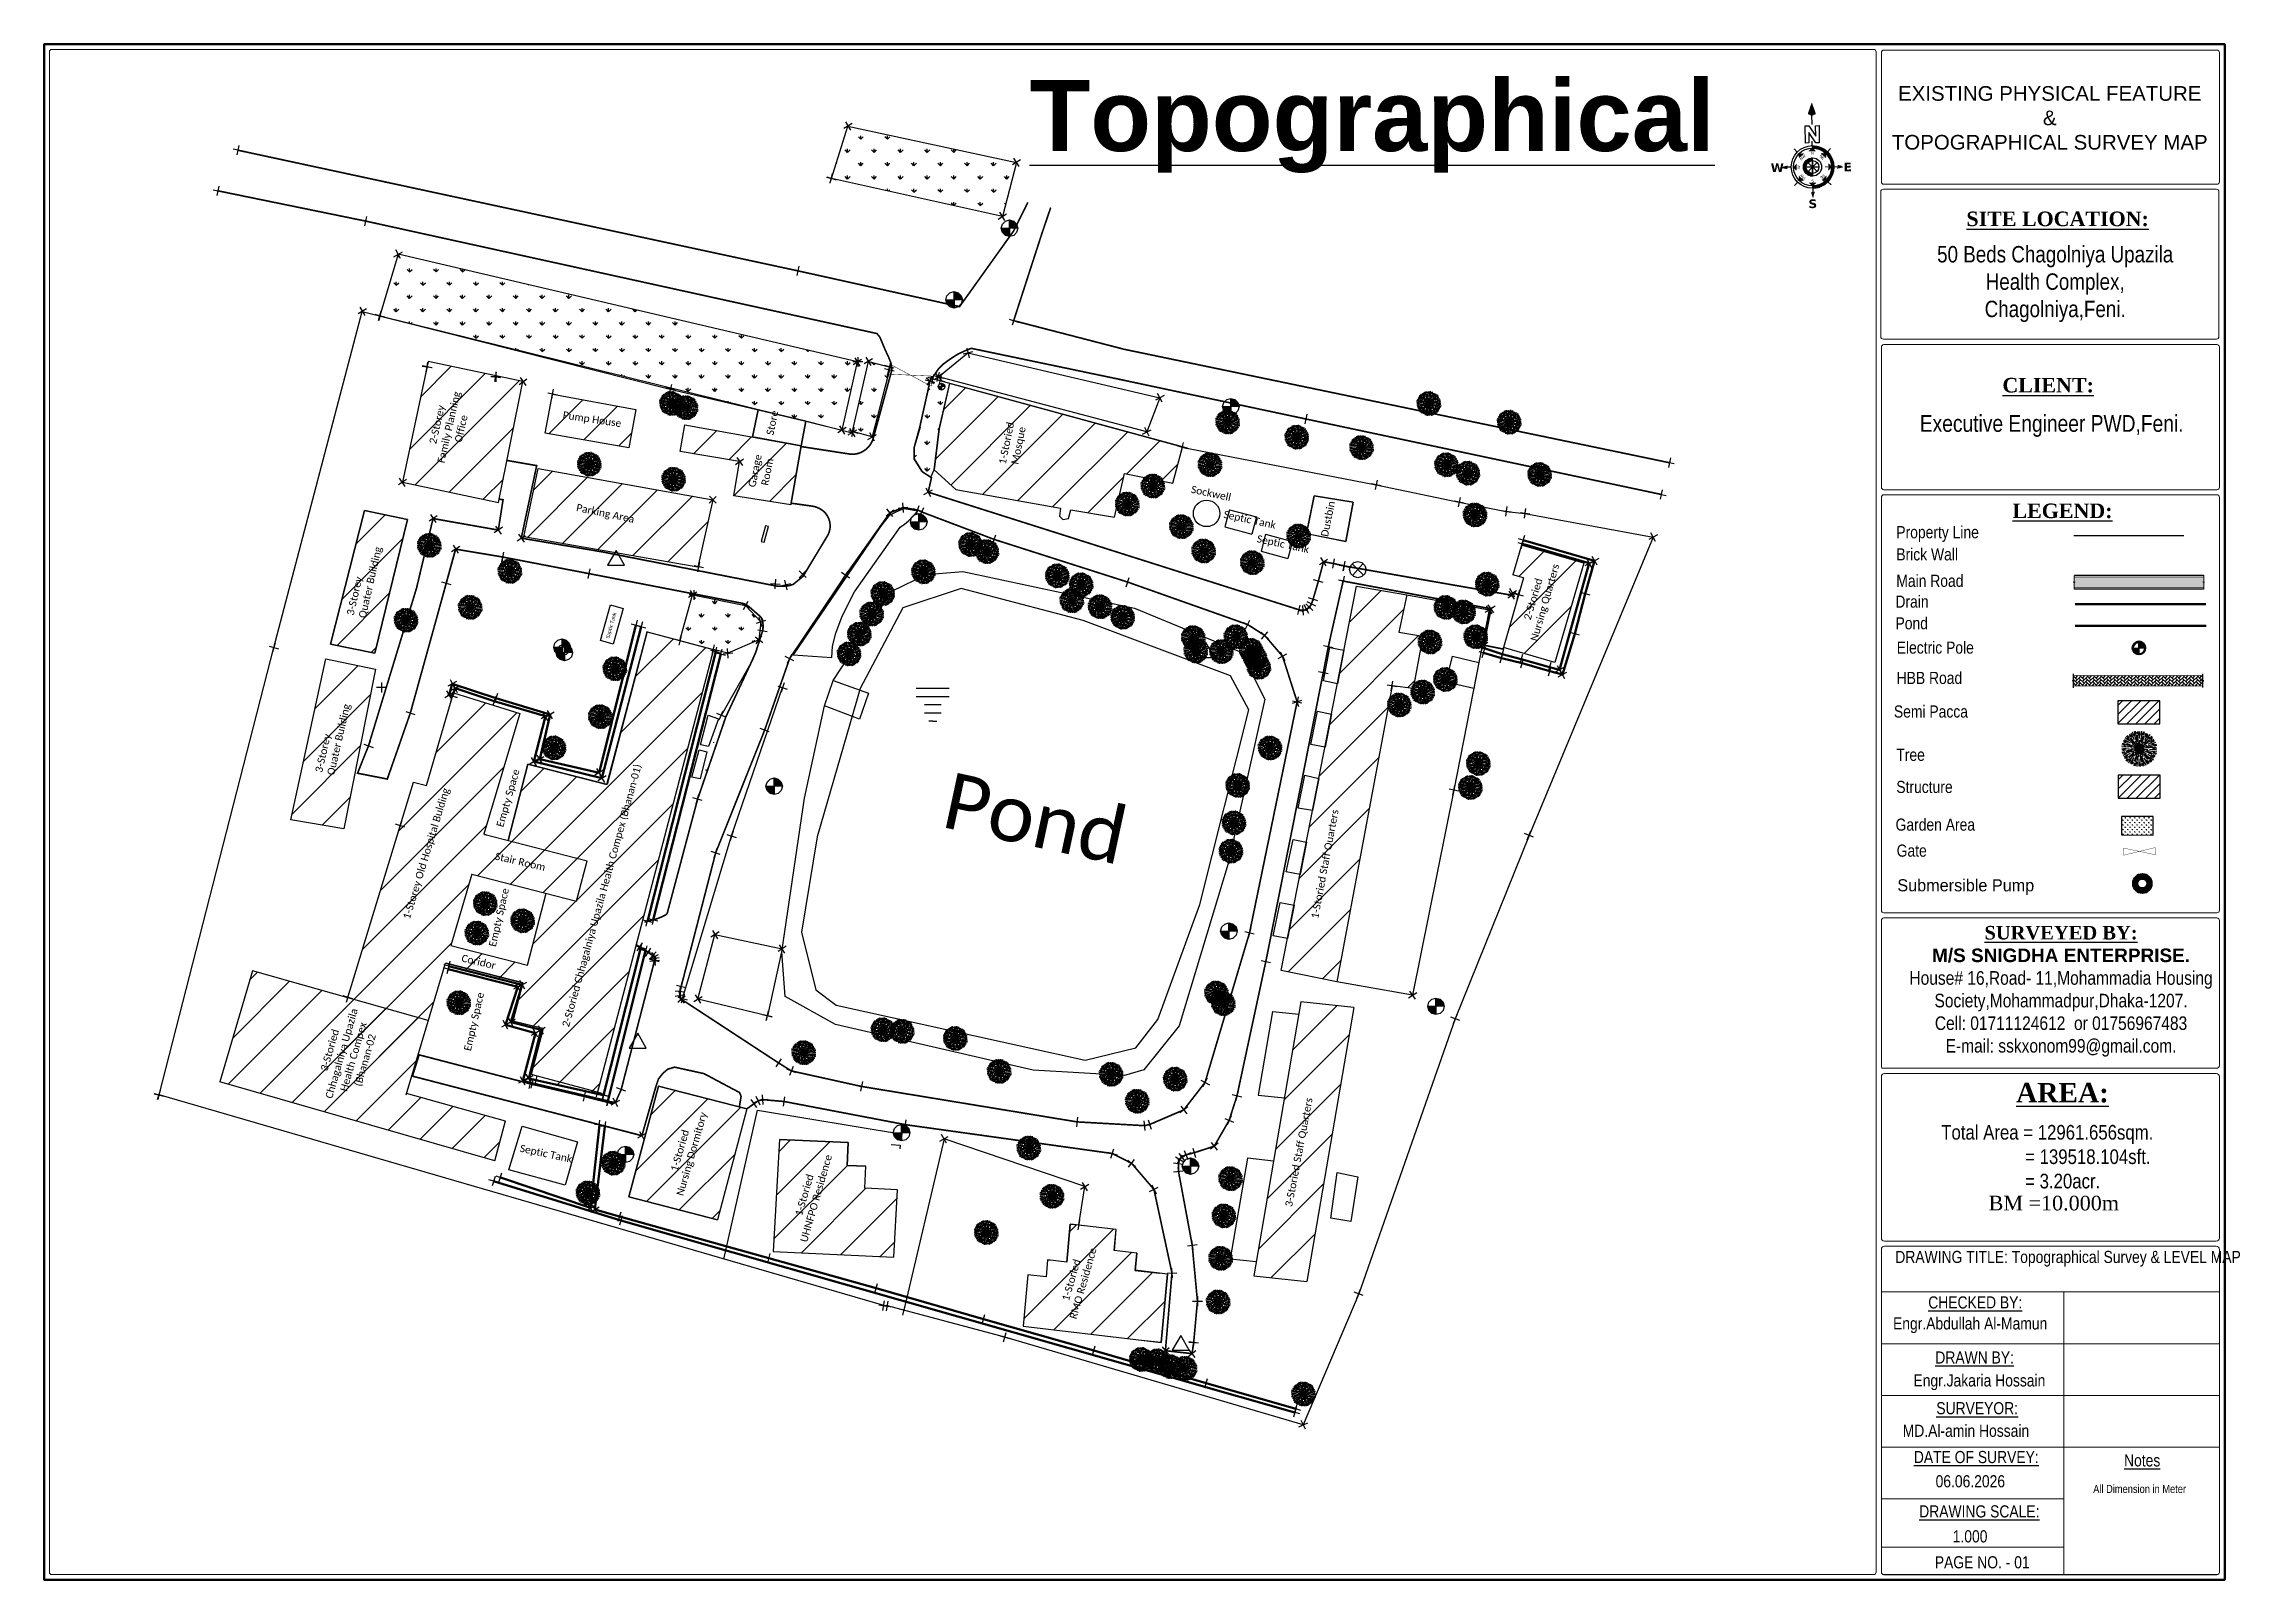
# Model space of a CAD drawing. Header units: metres. Extents: x 347471 to 695982, y 2547992 to 5097170.
# Drawn here: x 347829.1 to 348068.3, y 2548483.2 to 2548650.6 of the extents above; entities that cross this region are included whole.
import ezdxf
from ezdxf.enums import TextEntityAlignment as Align

# ---------------------------------------------------------------- set-up
doc = ezdxf.new("R2010")
doc.units = ezdxf.units.M
doc.header["$PDMODE"] = 1
doc.header["$PDSIZE"] = -1
for name, pattern in [('ACAD_ISO02W100', [15, 12, -3]), ('SFTR_dash-dot-dot', [21, 12, -3, 0, -3, 0, -3]), ('SFTR_thick (heavy)', [0])]:
    doc.linetypes.add(name, pattern=pattern)
for name, color, linetype in [('Bituminous Road', 16, 'SFTR_dash-dot-dot'), ('Boundary Wall', 30, 'SFTR_thick (heavy)'), ('BP', 7, 'Continuous'), ('BP1', 7, 'Continuous'), ('BP2', 7, 'Continuous'), ('Building', 1, 'Continuous'), ('Controll Point', 230, 'Continuous'), ('COORDINATES', 7, 'Continuous'), ('Drain', 5, 'Continuous'), ('Drain1', 5, 'Continuous'), ('DUSBIN', 5, 'Continuous'), ('Earthen Road1', 3, 'Continuous'), ('Electric Pole', 1, 'Continuous'), ('FENCE', 16, 'Continuous'), ('FPO', 16, 'Continuous'), ('FPO_BLDG', 16, 'Continuous'), ('FRANCE', 16, 'Continuous'), ('GARAGE1', 7, 'Continuous'), ('GARDE5', 7, 'Continuous'), ('GARDE6', 7, 'Continuous'), ('GARDE7', 7, 'Continuous'), ('GARDE8', 7, 'Continuous'), ('GARDE9', 7, 'Continuous'), ('GARDEN1', 96, 'Continuous'), ('GARDEN3', 96, 'Continuous'), ('GARDEN4', 96, 'Continuous'), ('Gate', 1, 'Continuous'), ('GHATLA', 230, 'Continuous'), ('GRAGE', 16, 'Continuous'), ('H.B.B Road', 23, 'Continuous'), ('KITCHEN', 16, 'Continuous'), ('Light Post', 130, 'Continuous'), ('MSQ', 1, 'Continuous'), ('NAME_PLATE', 7, 'Continuous'), ('PARKING', 176, 'Continuous'), ('PHOUSE', 176, 'Continuous'), ('POND', 176, 'Continuous'), ('pucca building', 140, 'Continuous'), ('QBLDG', 7, 'Continuous'), ('QBLDG2', 7, 'Continuous'), ('Semi Pacca', 7, 'Continuous'), ('Station Point', 1, 'Continuous'), ('Sub_Mersible_Pump', 7, 'Continuous'), ('Temporary BM', 30, 'Continuous'), ('text', 7, 'Continuous'), ('text 2', 7, 'Continuous'), ('Toe-Bottom line', 30, 'Continuous'), ('TOILET1', 1, 'Continuous'), ('Tree', 96, 'Continuous'), ('V-NODE-TREE', 62, 'Continuous'), ('VARANDA', 7, 'Continuous'), ('WL', 5, 'Continuous')]:
    doc.layers.add(name, color=color, linetype=linetype)
doc.layers.add('Frame', color=7, linetype='Continuous', lineweight=30, true_color=0xff6d34)
for name, color, linetype, lineweight in [('Manhole', 160, 'Continuous', 15), ('Paved Road', 201, 'Continuous', 18), ('Property Line', 1, 'Continuous', 30), ('Proposed Land', 5, 'Continuous', 25)]:
    doc.layers.add(name, color=color, linetype=linetype, lineweight=lineweight)
doc.styles.add('Romans', font='arial.ttf')
doc.styles.add('STD', font='times.ttf')
doc.styles.add('STYLE3', font='romant.shx')
pattern_1 = [(360, (8602.88, -8047.555), (1e-12, 22.71317), [])]

msp = doc.modelspace()

# ---------------------------------------------------------------- texts
at = {"attachment_point": 1}
for s, width, gutter_width, heights, insert, char_height, rotation in [('\\pxqc;{\\fCalibri|b0|i0|c0|p34;2-Storey \\PFamily Planning\\P Office}', 40, 12.5, [0], (347867.069, 2548589.691), 0.8, 77.14971), ('\\pxqc;{\\fCalibri|b0|i0|c0|p34;Pump House}', 40, 12.5, [0], (347869.089, 2548613.043), 0.8, 351.47963), ('\\pxqc;{\\fCalibri|b0|i0|c0|p34;Store}', 40, 12.5, [0.791], (347904.098, 2548589.757), 0.8, 78.63343), ('\\pxqc;{\\fCalibri|b0|i0|c0|p34;1-Storied\\PMosque}', 40, 12.5, [0], (347929.604, 2548587.539), 0.8, 78.63343), ('\\pxqc;{\\fCalibri|b0|i0|c0|p34;Garage\\P Room}', 40, 12.5, [0], (347902.224, 2548584.536), 0.8, 78.63343), ('{\\fCalibri|b0|i0|c0|p34;Sockwell}', 40, 12.5, [0], (347954.173, 2548602.462), 0.8, 347.87255), ('\\pxqc;{\\fCalibri|b0|i0|c0|p34;Parking Area}', 40, 12.5, [0], (347870.764, 2548603.933), 0.8, 348.13343), ('{\\fCalibri|b0|i0|c0|p34;Septic Tank}', 40, 12.5, [0], (347957.71, 2548599.737), 0.8, 347.87255), ('\\pxqc;{\\fCalibri|b0|i0|c0|p34;Dustbin}', 40, 12.5, [1.658], (347964.63, 2548579.296), 0.8, 78.63343), ('{\\fCalibri|b0|i0|c0|p34;Septic Tank}', 40, 12.5, [0], (347961.338, 2548597.08), 0.8, 347.87255), ('{\\fCalibri|b0|i0|c0|p34;3-Storey \\PQuater Building }', 40, 12.5, [0], (347862.056, 2548588.428), 0.8, 77.14971), ('\\pxqc;{\\fCalibri|b0|i0|c0|p34;2-Storied\\PNursing Quarters}', 40, 12.5, [0], (347985.378, 2548570.982), 0.8, 73.88634), ('{\\fCalibri|b0|i0|c0|p34;Saptic Tank}', 40, 12.5, [0], (347890.284, 2548585.89), 0.4, 73.89599), ('{\\fCalibri|b0|i0|c0|p34;3-Storey \\PQuater Building }', 40, 12.5, [0], (347858.618, 2548571.304), 0.8, 77.14971), ('{\\fCalibri|b0|i0|c0|p34;Empty Space}', 40, 12.5, [0], (347878.355, 2548565.401), 0.8, 73.89599), ('{\\fCalibri|b0|i0|c0|p34;2-Storied Chhagalniya Upazila Health Compex (Bhanan-01)}', 40, 12.5, [0], (347885.518, 2548543.616), 0.8, 74.51351), ('{\\fCalibri|b0|i0|c0|p34;Pond}', 22.88826, 95.472, [0], (347927.972, 2548571.282), 6.11022, 347.87255), ('\\pxqc;{\\fCalibri|b0|i0|c0|p34;1-Storey Old Hospital Bulding}', 40, 12.5, [0], (347864.527, 2548543.353), 0.8, 73.06915), ('{\\fCalibri|b0|i0|c0|p34;1-Storied Staff Quarters}', 40, 12.5, [0], (347967.118, 2548555.371), 0.8, 79.32437), ('{\\fCalibri|b0|i0|c0|p34;Stair Room}', 40, 12.5, [0], (347878.368, 2548562.5), 0.8, 346.94089), ('{\\fCalibri|b0|i0|c0|p34;Empty Space}', 40, 12.5, [0], (347877.537, 2548552.329), 0.8, 77.14971), ('{\\fCalibri|b0|i0|c0|p34;Coridor}', 40, 12.5, [0], (347874.704, 2548551.401), 0.8, 346.94089), ('{\\fCalibri|b0|i0|c0|p34;Empty Space}', 40, 12.5, [0], (347874.824, 2548540.979), 0.8, 77.14971), ('\\pxqc;{\\fCalibri|b0|i0|c0|p34;3-Storied\\PChhagalniya Upazila \\PHealth Compex \\P(Bhanan-02}', 40, 12.5, [0], (347854.298, 2548521.863), 0.8, 73.88634), ('{\\fCalibri|b0|i0|c0|p34;3-Storied Staff Quarters}', 40, 12.5, [0], (347964.284, 2548523.981), 0.8, 79.32437), ('\\pxqc;{\\fCalibri|b0|i0|c0|p34;1-Storied\\PNursing Dormitory}', 40, 12.5, [0], (347892.428, 2548510.914), 0.8, 73.88634), ('{\\fCalibri|b0|i0|c0|p34;Septic Tank}', 40, 12.5, [0], (347881.053, 2548530.681), 0.8, 347.87255), ('\\pxqc;{\\fCalibri|b0|i0|c0|p34;1-Storied\\PUHNFPO Residence}', 40, 12.5, [0], (347905.993, 2548506.068), 0.8, 73.88634), ('\\pxqc;{\\fCalibri|b0|i0|c0|p34;1-Storied\\PRMO Residence}', 40, 12.5, [0], (347935.07, 2548496.808), 0.8, 73.88634)]:
    msp.add_mtext_dynamic_manual_height_columns(s, width=width, gutter_width=gutter_width, heights=heights, dxfattribs=dict(at, insert=insert, char_height=char_height, rotation=rotation))
at = {"layer": 'text'}
msp.add_text('Submersible Pump', height=1.31971, dxfattribs=at).set_placement((348038.454, 2548558.908), align=Align.MIDDLE_CENTER)
at = {"layer": 'text', "color": 1, "insert": (348027.118, 2548645.961), "char_height": 1.58365, "width": 40.96509, "attachment_point": 1}
msp.add_mtext('\\pxqc;{\\fArial|b0|i0|c0|p34;\\H1.0069x;EXISTING PHYSICAL FEATURE \\P& \\PTOPOGRAPHICAL SURVEY MAP\\P\\H0.86622x;\\P\\fTimes New Roman|b1|i0|c0|p18;\\H1.1465x; }', dxfattribs=at)
at = {"layer": 'text', "color": 30, "true_color": 0xf26722, "insert": (348038.523, 2548632.296), "char_height": 1.58365, "width": 19.70221, "attachment_point": 1}
msp.add_mtext('{\\fTimes New Roman|b1|i0|c0|p18;\\L\\C32;\\c2648525;SITE LOCATION:}', dxfattribs=at)
at = {"layer": 'text', "color": 3, "insert": (348034.833, 2548628.543), "char_height": 1.92397, "width": 26.7197, "attachment_point": 1, "style": 'STYLE3'}
msp.add_mtext('\\pxqc;{\\fArial Narrow|b0|i0|c0|p34;\\H0.92919x;\\C219;\\c6627684;50 Beds Chagolniya Upazila \\PHealth Complex,\\PChagolniya,Feni.}', dxfattribs=at)
at = {"layer": 'text', "attachment_point": 1}
for s, width, gutter_width, heights, insert, char_height in [('\\pxqc;{\\fTimes New Roman|b1|i0|c0|p18;\\L\\C32;\\c2648525;CLIENT:}', 22.952, 0.62, [0], (348035.949, 2548614.179), 1.58365), ('{\\fTimes New Roman|b1|i0|c0|p18;\\L\\C32;\\c2648525;LEGEND:}', 11.62319, 0.62, [0], (348043.539, 2548600.491), 1.58365), ('{\\fArial Narrow|b0|i0|c0|p34;Property Line}', 9.88883, 0.465, [0], (348030.887, 2548598.032), 1.31971), ('{\\fArial Narrow|b0|i0|c0|p34;Brick Wall}', 7.4592, 0.465, [0], (348030.887, 2548595.617), 1.31971), ('{\\fArial Narrow|b0|i0|c0|p34;Main Road}', 8.64698, 0.465, [0], (348030.888, 2548592.735), 1.31971), ('{\\fArial Narrow|b0|i0|c0|p34;Drain}', 9.30224, 0.465, [0], (348030.791, 2548590.47), 1.31971), ('{\\fArial Narrow|b0|i0|c0|p34;Pond}', 9.30224, 0.465, [0], (348030.801, 2548588.112), 1.31971), ('{\\fArial Narrow|b0|i0|c0|p34;Electric Pole}', 9.49083, 0.465, [0], (348030.93, 2548585.463), 1.31971), ('{\\fArial Narrow|b0|i0|c0|p34;HBB Road }', 7.85986, 0.465, [0], (348030.923, 2548582.158), 1.31971), ('{\\fArial Narrow|b0|i0|c0|p34;Semi Pacca}', 9.1049, 0.465, [0], (348030.624, 2548578.497), 1.31971), ('{\\fArial Narrow|b0|i0|c0|p34;Tree }', 4.53161, 0.465, [0], (348030.887, 2548573.782), 1.31971), ('{\\fArial Narrow|b0|i0|c0|p34;Structure }', 9.32379, 0.465, [0], (348030.887, 2548570.283), 1.31971), ('{\\fArial Narrow|b0|i0|c0|p34;Garden Area}', 9.61585, 0.465, [0], (348030.806, 2548566.176), 1.31971), ('{\\fArial Narrow|b0|i0|c0|p34;Gate}', 3.44396, 0.465, [1.142], (348030.926, 2548563.343, 6.289), 1.31971), ('\\pxqc;{\\fTimes New Roman|b1|i0|c0|p18;\\L\\C146;\\c9000464;SURVEYED BY:\\P\\fArial|b1|i0|c0|p34;\\l\\C242;M/S SNIGDHA ENTERPRISE.\\P\\fArial Narrow|b0|i0|c0|p34;\\C256;House# 16,Road- 11,Mohammadia Housing Society,Mohammadpur,Dhaka-1207.\\PCell: 01711124612  or 01756967483\\PE-mail: sskxonom99@gmail.com.}', 34.60894, 0.62, [0], (348031.526, 2548554.481), 1.478077), ('{\\fTimes New Roman|b1|i0|c0|p18;\\L\\C159;\\c7222306;AREA:}', 11.20122, 0.62, [0], (348043.938, 2548537.372), 2.11154), ('{\\fArial Narrow|b0|i0|c0|p34;Total Area = 12961.656sqm.\\P                  = 139518.104sft.\\P                  = 3.20acr.}', 24.52175, 0.465, [0], (348035.781, 2548532.798), 1.5945), ('{\\fArial Narrow|b0|i0|c0|p34;\\LNotes}', 3.95291, 0.465, [1.142], (348055.694, 2548496.92, 6.289), 1.31971)]:
    msp.add_mtext_dynamic_manual_height_columns(s, width=width, gutter_width=gutter_width, heights=heights, dxfattribs=dict(at, insert=insert, char_height=char_height))
at = {"layer": 'text', "lineweight": 13, "insert": (348029.057, 2548610.131), "char_height": 1.82707, "width": 37.50677, "attachment_point": 1, "style": 'STD'}
msp.add_mtext('\\pxqc;{\\fArial Narrow|b0|i0|c0|p34;\\C219;\\c6627684;Executive Engineer PWD,Feni. }', dxfattribs=at)
at = {"layer": 'text', "insert": (348035.781, 2548525.087), "char_height": 1.5945, "width": 24.52175, "attachment_point": 1, "style": 'STD'}
msp.add_mtext('\\pxqc;BM =10.000m', dxfattribs=at)
at = {"layer": 'text', "attachment_point": 1}
for s, insert, char_height, width in [('{\\fArial Narrow|b0|i0|c0|p34;DRAWING TITLE: Topographical Survey & LEVEL MAP}', (348030.777, 2548519.084), 1.31971, 36.83855), ('{\\fArial Narrow|b0|i0|c0|p34;\\LCHECKED BY:}', (348034.365, 2548514.128), 1.31971, 11.05152), ('{\\fArial Narrow|b0|i0|c0|p34;Engr.Abdullah Al-Mamun}', (348030.528, 2548511.839), 1.31971, 17.39192), ('{\\fArial Narrow|b0|i0|c0|p34;\\LDRAWN BY:}', (348035.136, 2548508.13), 1.31971, 9.09754), ('{\\fArial Narrow|b0|i0|c0|p34;Engr.Jakaria Hossain}', (348032.751, 2548505.631), 1.31971, 15.05164), ('{\\fArial Narrow|b0|i0|c0|p34;\\LSURVEYOR:}', (348035.244, 2548502.607), 1.31971, 9.85572), ('{\\fArial Narrow|b0|i0|c0|p34;MD.Al-amin Hossain}', (348031.583, 2548500.146), 1.31971, 15.31716), ('{\\fArial Narrow|b0|i0|c0|p34;\\LDATE OF SURVEY:}', (348032.795, 2548497.287), 1.31971, 14.65672), ('\\pxt11;{\\fArial Narrow|b0|i0|c0|p34;06.06.2026}', (348035.166, 2548494.648), 1.31971, 9.48498), ('{\\fArial Narrow|b0|i0|c0|p34;All Dimension in Meter}', (348052.332, 2548493.593), 0.8828, 10.60012), ('{\\fArial Narrow|b0|i0|c0|p34;\\LDRAWING SCALE: }', (348033.379, 2548491.366), 1.31971, 14.40399), ('\\pxt11;{\\fArial Narrow|b0|i0|c0|p34;1.000}', (348037.029, 2548488.648), 1.31971, 3.9183), ('{\\fArial Narrow|b0|i0|c0|p34;PAGE NO. - 01}', (348035.078, 2548485.821), 1.31971, 11.47057)]:
    msp.add_mtext(s, dxfattribs=dict(at, insert=insert, char_height=char_height, width=width))
at = {"layer": 'text 2', "color": 1, "insert": (347939.057, 2548646.642), "char_height": 5.81714, "width": 69.45823, "attachment_point": 1}
msp.add_mtext('\\pxqc;{\\fArial|b1|i0|c0|p34;\\H1.33333x;\\L\\C143;\\c14659450;Topographical }', dxfattribs=at)

# ---------------------------------------------------------------- blocks, each defined once
blk = doc.blocks.new('Triangle_Large')
at = {"color": 0, "linetype": 'Continuous', "flags": 128}
blk.add_lwpolyline([(0, 1.08), (-0.92907, -0.54), (0.92907, -0.54)], close=True, dxfattribs=at)
blk = doc.blocks.new('Cross')
at = {"color": 0, "linetype": 'Continuous', "flags": 128}
for points in [[(0.54, 0), (-0.53, 0)], [(0, 0.53), (0, -0.53)]]:
    blk.add_lwpolyline(points, dxfattribs=at)
blk = doc.blocks.new('Benchmark')
at = {"linetype": 'Continuous'}
for points in [[(0, 0), (0, 1.8), (0.9, 1.55), (1.55, 0.9), (1.8, 0)], [(0, 0), (0, -1.8), (-0.9, -1.55), (-1.55, -0.9), (-1.8, 0)]]:
    blk.add_hatch(color=0, dxfattribs=at).paths.add_polyline_path(points)
at = {"color": 0, "linetype": 'Continuous', "flags": 128}
for points in [[(-1.8, 0), (-1.55, 0.9), (-0.9, 1.55), (0, 1.8), (0.9, 1.55), (1.55, 0.9), (1.8, 0), (1.55, -0.9), (0.9, -1.55), (0, -1.8), (-0.9, -1.55), (-1.55, -0.9)], [(0, 0), (0, -1.8), (-0.9, -1.55), (-1.55, -0.9), (-1.8, 0)], [(0, 0), (0, 1.8), (0.9, 1.55), (1.55, 0.9), (1.8, 0)]]:
    blk.add_lwpolyline(points, close=True, dxfattribs=at)
blk = doc.blocks.new('Circle_X')
at = {"color": 0, "linetype": 'Continuous', "flags": 128}
blk.add_lwpolyline([(-0.9, 0), (-0.77, 0.45), (-0.45, 0.77), (0, 0.9), (0.45, 0.77), (0.77, 0.45), (0.9, 0), (0.77, -0.45), (0.45, -0.77), (0, -0.9), (-0.45, -0.77), (-0.77, -0.45)], close=True, dxfattribs=at)
for points in [[(-0.61, 0.61), (0.61, -0.61)], [(0.56, 0.61), (-0.56, -0.61)]]:
    blk.add_lwpolyline(points, dxfattribs=at)
blk = doc.blocks.new('Waterfalls')
at = {"color": 0, "linetype": 'Continuous', "flags": 128}
for points in [[(-1.8, 2.7), (1.8, 2.7)], [(-1.8, 1.8), (1.8, 1.8)], [(-0.9, 0.9), (0.9, 0.9)], [(-0.9, 0), (0.9, 0)], [(-0.45, 0), (0, 0)], [(0, 0), (0, 0)], [(0, -0.9), (-0.45, -0.9)], [(0, -0.9), (0.45, -0.9)]]:
    blk.add_lwpolyline(points, dxfattribs=at)
blk = doc.blocks.new('Tree 6')
at = {"color": 0, "linetype": 'ByBlock', "lineweight": -2}
for p, q in [((-0.092, 0.014), (-0.121, 0.015)), ((-0.089, 0.03), (-0.118, 0.039)), ((-0.069, 0.015), (-0.117, 0.025)), ((-0.1, 0.008), (-0.116, 0.006)), ((-0.091, 0.041), (-0.112, 0.052)), ((-0.09, 0.049), (-0.11, 0.058)), ((-0.048, 0.019), (-0.102, 0.04)), ((-0.083, 0.057), (-0.098, 0.064)), ((-0.073, 0.058), (-0.097, 0.073)), ((-0.044, 0.002), (-0.094, 0.005)), ((-0.052, 0.048), (-0.089, 0.08)), ((-0.044, 0.024), (-0.085, 0.046)), ((-0.062, 0.07), (-0.083, 0.093)), ((-0.037, 0.024), (-0.079, 0.051)), ((-0.058, 0.08), (-0.071, 0.101)), ((-0.032, 0.041), (-0.069, 0.086)), ((-0.054, 0.087), (-0.066, 0.106)), ((-0.019, 0.005), (-0.057, 0.015)), ((-0.043, 0.09), (-0.053, 0.104)), ((-0.026, 0.043), (-0.051, 0.082)), ((-0.034, 0.087), (-0.048, 0.112)), ((-0.02, 0.039), (-0.043, 0.084)), ((0, 0), (-0.042, -0.001)), ((-0.014, 0.014), (-0.041, 0.042)), ((-0.021, 0.067), (-0.037, 0.114)), ((0, 0), (-0.037, 0.02)), ((0, 0), (-0.036, -0.022)), ((0, 0), (-0.034, 0.002)), ((0, 0), (-0.03, -0.015)), ((0, 0), (-0.028, 0.018)), ((-0.018, 0.092), (-0.025, 0.121)), ((0, 0), (-0.022, 0.036)), ((0, 0), (-0.02, -0.037)), ((0, 0), (-0.018, -0.028)), ((-0.007, 0.051), (-0.016, 0.109)), ((-0.005, 0.019), (-0.015, 0.057)), ((0, 0), (-0.015, 0.03)), ((-0.01, 0.099), (-0.011, 0.123)), ((-0.003, 0.102), (-0.004, 0.124)), ((-0.001, 0.05), (-0.003, 0.096)), ((0, 0), (-0.002, -0.034)), ((0, 0), (-0.001, 0.042)), ((0, 0), (0.02, 0.037)), ((0, 0), (0.002, 0.034)), ((0, 0), (0.018, 0.028)), ((0, 0), (0.036, 0.022)), ((0, 0), (0.03, 0.015)), ((0, 0), (0.042, 0.001)), ((0, 0), (0.015, -0.03)), ((0, 0), (0.001, -0.042)), ((0, 0), (0.034, -0.002)), ((0, 0), (0.037, -0.02)), ((0, 0), (0.028, -0.018)), ((0, 0), (0.022, -0.036)), ((0.002, 0.044), (0.005, 0.094)), ((0.005, 0.019), (0.015, 0.057)), ((0.008, 0.1), (0.006, 0.116)), ((0.014, 0.092), (0.015, 0.121)), ((0.014, 0.014), (0.042, 0.041)), ((0.015, 0.069), (0.025, 0.117)), ((0.019, 0.048), (0.04, 0.102)), ((0.019, 0.005), (0.057, 0.015)), ((0.024, 0.044), (0.046, 0.085)), ((0.024, 0.037), (0.051, 0.079)), ((0.03, 0.089), (0.039, 0.118)), ((0.039, 0.02), (0.084, 0.043)), ((0.041, 0.091), (0.052, 0.112)), ((0.041, 0.032), (0.086, 0.069)), ((0.043, 0.026), (0.082, 0.051)), ((0.048, 0.052), (0.08, 0.089)), ((0.049, 0.09), (0.058, 0.11)), ((0.05, 0.001), (0.096, 0.003)), ((0.051, 0.007), (0.109, 0.016)), ((0.057, 0.083), (0.064, 0.098)), ((0.058, 0.073), (0.073, 0.097)), ((0.067, 0.021), (0.114, 0.037)), ((0.07, 0.062), (0.093, 0.083)), ((0.08, 0.058), (0.101, 0.071)), ((0.087, 0.054), (0.106, 0.066)), ((0.087, 0.034), (0.112, 0.048)), ((0.09, 0.043), (0.104, 0.053)), ((0.092, 0.018), (0.121, 0.025)), ((0.099, 0.01), (0.123, 0.011)), ((0.102, 0.003), (0.124, 0.004)), ((-0.102, -0.003), (-0.124, -0.004)), ((-0.099, -0.01), (-0.123, -0.011)), ((-0.092, -0.018), (-0.121, -0.025)), ((-0.067, -0.021), (-0.114, -0.037)), ((-0.087, -0.034), (-0.112, -0.048)), ((-0.051, -0.007), (-0.109, -0.016)), ((-0.087, -0.054), (-0.106, -0.066)), ((-0.09, -0.043), (-0.104, -0.053)), ((-0.08, -0.058), (-0.101, -0.071)), ((-0.05, -0.001), (-0.096, -0.003)), ((-0.07, -0.062), (-0.093, -0.083)), ((-0.041, -0.032), (-0.086, -0.069)), ((-0.039, -0.02), (-0.084, -0.043)), ((-0.043, -0.026), (-0.082, -0.051)), ((-0.048, -0.052), (-0.08, -0.089)), ((-0.058, -0.073), (-0.073, -0.097)), ((-0.057, -0.083), (-0.064, -0.098)), ((-0.049, -0.09), (-0.058, -0.11)), ((-0.019, -0.005), (-0.057, -0.015)), ((-0.041, -0.091), (-0.052, -0.112)), ((-0.024, -0.037), (-0.051, -0.079)), ((-0.024, -0.044), (-0.046, -0.085)), ((-0.014, -0.014), (-0.042, -0.041)), ((-0.019, -0.048), (-0.04, -0.102)), ((-0.03, -0.089), (-0.039, -0.118)), ((-0.015, -0.069), (-0.025, -0.117)), ((-0.005, -0.019), (-0.015, -0.057)), ((-0.014, -0.092), (-0.015, -0.121)), ((-0.008, -0.1), (-0.006, -0.116)), ((-0.002, -0.044), (-0.005, -0.094)), ((0.001, -0.05), (0.003, -0.096)), ((0.003, -0.102), (0.004, -0.124)), ((0.005, -0.019), (0.015, -0.057)), ((0.007, -0.051), (0.016, -0.109)), ((0.01, -0.099), (0.011, -0.123)), ((0.014, -0.014), (0.041, -0.042)), ((0.018, -0.092), (0.025, -0.121)), ((0.019, -0.005), (0.057, -0.015)), ((0.02, -0.039), (0.043, -0.084)), ((0.021, -0.067), (0.037, -0.114)), ((0.026, -0.043), (0.051, -0.082)), ((0.032, -0.041), (0.069, -0.086)), ((0.034, -0.087), (0.048, -0.112)), ((0.037, -0.024), (0.079, -0.051)), ((0.043, -0.09), (0.053, -0.104)), ((0.044, -0.002), (0.094, -0.005)), ((0.044, -0.024), (0.085, -0.046)), ((0.048, -0.019), (0.102, -0.04)), ((0.052, -0.048), (0.089, -0.08)), ((0.054, -0.087), (0.066, -0.106)), ((0.058, -0.08), (0.071, -0.101)), ((0.062, -0.07), (0.083, -0.093)), ((0.069, -0.015), (0.117, -0.025)), ((0.073, -0.058), (0.097, -0.073)), ((0.083, -0.057), (0.098, -0.064)), ((0.089, -0.03), (0.118, -0.039)), ((0.09, -0.049), (0.11, -0.058)), ((0.091, -0.041), (0.112, -0.052)), ((0.092, -0.014), (0.121, -0.015)), ((0.1, -0.008), (0.116, -0.006))]:
    blk.add_line(p, q, dxfattribs=at)
blk = doc.blocks.new('dvdv')
h = blk.add_hatch()
h.set_pattern_fill('_USER', color=1, scale=22.713165, style=0, pattern_type=0)
h.set_pattern_definition([(360, (8602.88, -7693.992), (1e-12, 22.71317), [])])
h.paths.add_polyline_path([(8603, -4855), (8414, -5385), (8603, -5461), (8792, -5385)])
h = blk.add_hatch()
h.set_pattern_fill('_USER', color=256, scale=22.713165, angle=135, style=0, pattern_type=0)
h.set_pattern_definition([(135, (8602.88, -8047.555), (-16.06063, -16.06063), [])])
h.paths.add_polyline_path([(8148, -7378), (7934, -7378), (7934, -7593)])
h = blk.add_hatch(color=256)
h.paths.add_polyline_path([(8603, -8994), (8603, -9110, 1), (8603, -6985), (8603, -7101, -1)])
h.paths.add_polyline_path([(8603, -7726), (8603, -7593, 1), (8603, -8502), (8603, -8369, -1)])
h = blk.add_hatch()
h.set_pattern_fill('_USER', color=256, scale=22.713165, style=0, pattern_type=0)
h.set_pattern_definition(pattern_1)
h.paths.add_polyline_path([(8603, -7726), (8603, -7593, 0.4142136), (8149, -8048, 0.4142136), (8603, -8502), (8603, -8369, -0.4142136), (8282, -8048, -0.4142136)])
h = blk.add_hatch()
h.set_pattern_fill('_USER', color=256, scale=22.713165, angle=90, style=0, pattern_type=0)
h.set_pattern_definition([(90, (8602.88, -8047.555), (-22.71317, 1e-12), [])])
h.paths.add_polyline_path([(8754, -7253), (8603, -7101), (8451, -7253)])
h = blk.add_hatch()
h.set_pattern_fill('_USER', color=256, scale=22.713165, style=0, pattern_type=0)
h.set_pattern_definition(pattern_1)
h.paths.add_polyline_path([(9666, -8048, 0.4142136), (8603, -6985), (8603, -7101, -0.4142136), (9549, -8048, -0.4142136), (8603, -8994), (8603, -9110, 0.4142136)])
h = blk.add_hatch()
h.set_pattern_fill('_USER', color=256, scale=22.713165, angle=45, style=0, pattern_type=0)
h.set_pattern_definition([(45, (8602.88, -8047.555), (-16.06063, 16.06063), [])])
h.paths.add_polyline_path([(9272, -7593), (9272, -7378), (9058, -7378)])
h = blk.add_hatch()
h.set_pattern_fill('_USER', color=256, scale=22.713165, style=0, pattern_type=0)
h.set_pattern_definition([(180, (8602.88, -8047.555), (1e-12, 22.71317), [])])
h.paths.add_polyline_path([(7354, -8123), (7316, -8048), (7354, -7972), (7089, -8048)])
h = blk.add_hatch()
h.set_pattern_fill('_USER', color=256, scale=22.713165, angle=180, style=0, pattern_type=0)
h.set_pattern_definition([(180, (8602.88, -8047.555), (-1e-12, -22.71317), [])])
h.paths.add_polyline_path([(7808, -7896), (7656, -8048), (7808, -8199)])
h = blk.add_hatch()
h.set_pattern_fill('_USER', color=256, scale=22.713165, angle=-135, style=0, pattern_type=0)
h.set_pattern_definition([(225, (8602.88, -8047.555), (16.06063, -16.06063), [])])
h.paths.add_polyline_path([(7934, -8503), (7934, -8717), (8148, -8717)])
h = blk.add_hatch()
h.set_pattern_fill('_USER', color=256, scale=22.713165, angle=-45, style=0, pattern_type=0)
h.set_pattern_definition([(315, (8602.88, -8047.555), (16.06063, 16.06063), [])])
h.paths.add_polyline_path([(9058, -8717), (9272, -8717), (9272, -8503)])
h = blk.add_hatch()
h.set_pattern_fill('_USER', color=256, scale=22.713165, style=0, pattern_type=0)
h.set_pattern_definition(pattern_1)
h.paths.add_polyline_path([(9398, -7896), (9398, -8199), (9549, -8048)])
h = blk.add_hatch()
h.set_pattern_fill('_USER', color=256, scale=22.713165, style=0, pattern_type=0)
h.set_pattern_definition(pattern_1)
h.paths.add_polyline_path([(10117, -8048), (9852, -7972), (9890, -8048), (9852, -8123)])
h = blk.add_hatch()
h.set_pattern_fill('_USER', color=256, scale=22.713165, angle=-90, style=0, pattern_type=0)
h.set_pattern_definition([(270, (8602.88, -8047.555), (22.71317, -1e-12), [])])
h.paths.add_polyline_path([(8451, -8843), (8603, -8994), (8754, -8843)])
h = blk.add_hatch()
h.set_pattern_fill('_USER', color=256, scale=22.713165, style=0, pattern_type=0)
h.set_pattern_definition(pattern_1)
h.paths.add_polyline_path([(8679, -9297), (8603, -9335), (8527, -9297), (8603, -9562)])
at = {"color": 1}
for p, q in [((8603, -5925), (8603, -5461)), ((8267, -5991), (8439, -5991)), ((8267, -6849), (8267, -5991)), ((8439, -5991), (8782, -6506)), ((8439, -6334), (8439, -6849)), ((8782, -6849), (8439, -6334)), ((8782, -5991), (8954, -5991)), ((8782, -6506), (8782, -5991)), ((8954, -5991), (8954, -6849)), ((8439, -6849), (8267, -6849)), ((8954, -6849), (8782, -6849))]:
    blk.add_line(p, q, dxfattribs=at)
for p, q in [((7851, -7296), (7693, -7137)), ((8603, -6985), (8603, -6760)), ((8603, -6985), (8603, -7101)), ((8603, -7726), (8603, -7593)), ((9354, -7296), (9513, -7137)), ((7540, -8048), (7316, -8048)), ((8282, -8048), (8924, -8048)), ((8924, -8048), (8282, -8048)), ((8376, -8275), (8830, -7820)), ((8830, -8275), (8376, -7820)), ((8830, -7820), (8376, -8275)), ((8376, -7820), (8830, -8275)), ((8603, -8369), (8603, -7726)), ((8603, -7726), (8603, -8369)), ((8603, -8369), (8603, -8502)), ((9666, -8048), (9890, -8048)), ((7851, -8799), (7693, -8958)), ((8603, -9110), (8603, -8994)), ((8603, -9110), (8603, -9335)), ((9354, -8799), (9513, -8958))]:
    blk.add_line(p, q)
for radius in [1063, 946, 454, 321]:
    blk.add_circle((8603, -8048), radius)
for points in [[(8603, -4855), (8414, -5385), (8603, -5461)], [(8603, -5461), (8792, -5385), (8603, -4855)]]:
    blk.add_solid(points, dxfattribs=at)
for points in [[(7934, -7378), (8148, -7378), (7934, -7593)], [(8603, -7101), (8754, -7253), (8451, -7253)], [(9272, -7378), (9272, -7593), (9058, -7378)], [(7089, -8048), (7354, -7972), (7316, -8048)], [(7354, -8123), (7316, -8048), (7089, -8048)], [(7656, -8048), (7808, -7896), (7808, -8199)], [(7934, -8717), (7934, -8503), (8148, -8717)], [(9272, -8717), (9058, -8717), (9272, -8503)], [(9549, -8048), (9398, -8199), (9398, -7896)], [(9852, -7972), (9890, -8048), (10117, -8048)], [(10117, -8048), (9852, -8123), (9890, -8048)], [(8603, -8994), (8451, -8843), (8754, -8843)], [(8603, -9562), (8527, -9297), (8603, -9335)], [(8679, -9297), (8603, -9335), (8603, -9562)]]:
    blk.add_solid(points)
at = {"style": 'Romans'}
for s, height, rotation, p in [('NW', 136.3, 45, (8169, -7614)), ('NE', 136.3, 315, (9036, -7615)), ('W', 136, 90, (7982, -8048)), ('SW', 136.3, 135, (8158, -8493)), ('SE', 136.3, 225, (9046, -8491)), ('E', 136, 270, (9222, -8053))]:
    blk.add_text(s, height=height, rotation=rotation, dxfattribs=at).set_placement(p, align=Align.CENTER)
for s, p in [('N', (8603, -7434)), ('S', (8602, -8817))]:
    blk.add_text(s, height=136, dxfattribs=at).set_placement(p, align=Align.CENTER)
at = {"layer": 'Manhole', "color": 1, "char_height": 432, "attachment_point": 5}
for s, insert in [('{\\fVerdana|b1|i0|c0|p34;W}', (6843, -8065)), ('{\\fVerdana|b1|i0|c0|p34;E}', (10355, -8065)), ('{\\fVerdana|b1|i0|c0|p34;S}', (8592, -9886))]:
    blk.add_mtext(s, dxfattribs=dict(at, insert=insert))
blk = doc.blocks.new('2')
at = {"layer": 'COORDINATES'}
blk.add_lwpolyline([(5558.579, 9724.088), (5569.266, 9724.088)], dxfattribs=at)
at = {"layer": 'Frame', "color": 7, "lineweight": 15}
for centre, start, end in [((5558.579, 9724.171), 180, 270), ((5569.266, 9724.171), 270, 0)]:
    blk.add_arc(centre, 0.0828, start, end, dxfattribs=at)

# ---------------------------------------------------------------- hatches: boundary and pattern name
at = {"layer": 'Gate'}
h = msp.add_hatch(dxfattribs=at)
h.set_pattern_fill('GRASS', color=256)
h.paths.add_polyline_path([(347929.759, 2548616.894), (347926.53, 2548614.294), (347949.248, 2548608.292), (347950.655, 2548612.003)])
h = msp.add_hatch(dxfattribs=at)
h.set_pattern_fill('GRASS', color=256)
h.paths.add_polyline_path([(347950.655, 2548612.003), (347929.759, 2548616.894), (347926.53, 2548614.294), (347949.248, 2548608.292)])
at = {"layer": 'Gate', "true_color": 0x7aafdf}
h = msp.add_hatch(dxfattribs=at)
h.set_pattern_fill('ANSI31', color=143)
h.paths.add_polyline_path([(347881.282, 2548613.785), (347881.282, 2548613.785), (347878.885, 2548614.294), (347878.308, 2548614.294), (347878.308, 2548614.416), (347870.976, 2548615.973), (347870.849, 2548615.381), (347870.815, 2548615.386), (347868.146, 2548602.81), (347878.63, 2548600.594)])
h.paths.add_polyline_path([(347866.83, 2548589.54), (347868.977, 2548598.956), (347872.747, 2548598.096), (347870.599, 2548588.68)], flags=9)
h = msp.add_hatch(dxfattribs=at)
h.set_pattern_fill('ANSI31', color=143)
h.paths.add_polyline_path([(347893.563, 2548610.732), (347884.497, 2548612.413), (347883.709, 2548608.165), (347892.829, 2548606.568)])
h.paths.add_polyline_path([(347868.92, 2548613.27), (347876.738, 2548612.099), (347876.521, 2548610.649), (347868.703, 2548611.82)], flags=24)
h = msp.add_hatch(dxfattribs=at)
h.set_pattern_fill('ANSI31', color=143)
h.paths.add_polyline_path([(347953.11, 2548606.641), (347927.759, 2548613.562), (347926.611, 2548608.63), (347926.083, 2548604.155), (347928.428, 2548602.01), (347939.854, 2548600.004), (347939.712, 2548599.12), (347940.106, 2548598.739), (347940.701, 2548598.844), (347940.959, 2548599.808), (347945.719, 2548599.024), (347946.824, 2548603.765), (347952.06, 2548602.716)])
h.paths.add_polyline_path([(347929.368, 2548587.382), (347930.543, 2548593.227), (347933.288, 2548592.675), (347932.113, 2548586.83)], flags=9)
h = msp.add_hatch(dxfattribs=at)
h.set_pattern_fill('ANSI31', color=143)
h.paths.add_polyline_path([(347911.574, 2548606.788), (347910.487, 2548600.53), (347911.559, 2548600.382), (347911.997, 2548600.346), (347912.671, 2548600.225), (347914.04, 2548599.636, -0.3473516), (347914.474, 2548597.018), (347911.79, 2548592.562), (347910.714, 2548591.683), (347910.29, 2548591.552), (347909.849, 2548591.507), (347909.06, 2548591.473), (347891.716, 2548594.874), (347892.353, 2548593.763), (347890.495, 2548593.763), (347891.424, 2548595.383), (347891.716, 2548594.874), (347909.06, 2548591.473), (347909.849, 2548591.507), (347910.29, 2548591.552), (347910.714, 2548591.683), (347911.79, 2548592.562), (347914.474, 2548597.018, 0.3473516), (347914.04, 2548599.636), (347912.671, 2548600.225), (347911.997, 2548600.346), (347911.559, 2548600.382), (347910.487, 2548600.53), (347910.455, 2548600.343), (347904.233, 2548601.322), (347904.878, 2548605.063), (347898.412, 2548606.146), (347898.908, 2548609.069), (347898.911, 2548609.071)])
h.paths.add_polyline_path([(347901.989, 2548584.379), (347902.766, 2548588.247), (347905.269, 2548587.744), (347904.491, 2548583.876)], flags=9)
h = msp.add_hatch(dxfattribs=at)
h.set_pattern_fill('ANSI31', color=143)
h.paths.add_polyline_path([(347901.959, 2548600.902), (347882.95, 2548604.313), (347881.39, 2548596.871), (347891.283, 2548595.136), (347891.424, 2548595.383), (347891.597, 2548595.081), (347900.333, 2548593.55)])
h.paths.add_polyline_path([(347870.61, 2548604.169), (347878.458, 2548602.52), (347878.156, 2548601.085), (347870.308, 2548602.734)], flags=24)
h = msp.add_hatch(dxfattribs=at)
h.set_pattern_fill('ANSI31', color=143)
h.paths.add_polyline_path([(347868.713, 2548598.748), (347864.029, 2548599.741), (347860.329, 2548585.18), (347865.136, 2548584.204)])
h.paths.add_polyline_path([(347861.816, 2548588.277), (347863.922, 2548597.507), (347866.651, 2548596.884), (347864.546, 2548587.655)], flags=24)
h = msp.add_hatch(dxfattribs=at)
h.set_pattern_fill('ANSI31', color=143)
h.paths.add_polyline_path([(347996.833, 2548594.011), (347990.043, 2548595.961), (347989.108, 2548592.724), (347990.282, 2548592.387), (347988.089, 2548584.803), (347993.704, 2548583.19)])
h.paths.add_polyline_path([(347985.13, 2548570.845), (347988.043, 2548580.928), (347990.733, 2548580.151), (347987.82, 2548570.068)], flags=9)
h = msp.add_hatch(dxfattribs=at)
h.set_pattern_fill('ANSI31', color=143)
h.paths.add_polyline_path([(347979.278, 2548585.918), (347978.981, 2548586.098), (347976.697, 2548586.466), (347977.549, 2548590.562), (347972.088, 2548591.497), (347963.884, 2548549.626), (347969.949, 2548548.403), (347975.954, 2548580.624), (347978.257, 2548580.343)])
h.paths.add_polyline_path([(347966.884, 2548555.212), (347969.76, 2548570.467), (347971.014, 2548570.23), (347968.138, 2548554.975)], flags=24)
h = msp.add_hatch(dxfattribs=at)
h.set_pattern_fill('ANSI31', color=143)
h.paths.add_polyline_path([(347894.797, 2548586.529), (347902.021, 2548584.598), (347893.61, 2548552.475), (347894.026, 2548552.198), (347894.222, 2548552.492), (347894.129, 2548552.129), (347893.61, 2548552.475), (347889.391, 2548536.359), (347889.387, 2548536.36), (347889.345, 2548536.202), (347882.686, 2548537.689), (347882.216, 2548537.799), (347882.14, 2548537.492), (347881.907, 2548537.878), (347883.254, 2548543.158), (347879.967, 2548544.014), (347880.986, 2548547.356), (347880.496, 2548548.246), (347873.178, 2548550.115), (347872.771, 2548550.219), (347868.603, 2548536.211), (347879.373, 2548533.225), (347878.233, 2548528.902), (347848.251, 2548537.513), (347851.8, 2548549.601), (347862.19, 2548546.655), (347862.358, 2548547.204), (347869.342, 2548570.14), (347870.754, 2548569.785), (347873.72, 2548579.884), (347880.928, 2548577.636), (347877.008, 2548564.46), (347879.656, 2548563.783), (347881.811, 2548572.09), (347890.431, 2548569.88), (347894.806, 2548586.527), (347894.799, 2548586.537)])
h.paths.add_polyline_path([(347875.712, 2548560.105), (347883.817, 2548558.033), (347881.771, 2548550.217), (347873.407, 2548552.356)], flags=16)
h.paths.add_polyline_path([(347881.264, 2548548.282), (347880.169, 2548544.099), (347883.476, 2548543.29), (347883.48, 2548543.307), (347883.482, 2548543.308), (347883.477, 2548543.29), (347880.169, 2548544.099), (347881.206, 2548548.06), (347881.05, 2548548.337)], flags=16)
h.paths.add_polyline_path([(347864.278, 2548543.22), (347869.719, 2548561.096), (347871.122, 2548560.669), (347865.681, 2548542.793)], flags=24)
h.paths.add_polyline_path([(347874.554, 2548551.641), (347878.914, 2548550.63), (347878.643, 2548549.461), (347874.283, 2548550.473)], flags=24)
h.paths.add_polyline_path([(347878.218, 2548562.74), (347885.065, 2548561.151), (347884.794, 2548559.982), (347877.947, 2548561.571)], flags=24)
h.paths.add_polyline_path([(347877.297, 2548552.178), (347879.123, 2548560.182), (347880.553, 2548559.856), (347878.727, 2548551.852)], flags=8)
h.paths.add_polyline_path([(347854.051, 2548521.726), (347857.439, 2548533.456), (347862.838, 2548531.897), (347859.449, 2548520.167)], flags=25)
h.paths.add_polyline_path([(347885.271, 2548543.477), (347895.275, 2548579.583), (347896.836, 2548579.151), (347886.832, 2548543.044)], flags=24)
h = msp.add_hatch(dxfattribs=at)
h.set_pattern_fill('ANSI31', color=143)
h.paths.add_polyline_path([(347865.209, 2548582.444), (347859.791, 2548583.577), (347855.987, 2548566.037), (347855.986, 2548566.034), (347861.755, 2548565.044)])
h.paths.add_polyline_path([(347858.378, 2548571.154), (347860.484, 2548580.384), (347863.213, 2548579.761), (347861.108, 2548570.531)], flags=24)
h = msp.add_hatch(dxfattribs=at)
h.set_pattern_fill('ANSI31', color=143)
h.paths.add_polyline_path([(347870.97, 2548544.165), (347851.8, 2548549.601), (347848.251, 2548537.513), (347878.233, 2548528.902), (347879.373, 2548533.225), (347868.603, 2548536.211)])
h.paths.add_polyline_path([(347854.051, 2548521.726), (347857.439, 2548533.456), (347862.838, 2548531.897), (347859.449, 2548520.167)], flags=25)
h = msp.add_hatch(dxfattribs=at)
h.set_pattern_fill('ANSI31', color=143)
h.paths.add_polyline_path([(347971.79, 2548545.612), (347966.015, 2548546.214), (347960.9, 2548516.363), (347966.675, 2548515.761)])
h.paths.add_polyline_path([(347964.051, 2548523.822), (347966.955, 2548539.227), (347968.209, 2548538.99), (347965.305, 2548523.586)], flags=24)
h = msp.add_hatch(dxfattribs=at)
h.set_pattern_fill('ANSI31', color=143)
h.paths.add_polyline_path([(347905.665, 2548534.551), (347896.03, 2548537.033), (347892.821, 2548524.954), (347902.457, 2548522.473)])
h.paths.add_polyline_path([(347892.18, 2548510.777), (347895.315, 2548521.629), (347898.005, 2548520.852), (347894.87, 2548510)], flags=9)
h = msp.add_hatch(dxfattribs=at)
h.set_pattern_fill('ANSI31', color=143)
h.paths.add_polyline_path([(347922.088, 2548525.742), (347918.518, 2548525.91), (347918.63, 2548528.303), (347916.583, 2548528.399), (347916.72, 2548530.873), (347909.217, 2548531.226), (347908.542, 2548519.024), (347921.684, 2548518.406)])
h.paths.add_polyline_path([(347905.746, 2548505.931), (347908.986, 2548517.149), (347911.42, 2548516.446), (347908.179, 2548505.228)], flags=9)
h = msp.add_hatch(dxfattribs=at)
h.set_pattern_fill('ANSI31', color=143)
h.paths.add_polyline_path([(347951.5, 2548516.547), (347950.608, 2548516.653), (347947.964, 2548516.955), (347948.136, 2548518.842), (347945.677, 2548519.133), (347945.88, 2548521.403), (347940.903, 2548521.993), (347940.515, 2548517.849), (347938.437, 2548518.095), (347938.269, 2548516.252), (347936.272, 2548516.489), (347935.759, 2548510.874), (347950.819, 2548509.089)])
h.paths.add_polyline_path([(347934.823, 2548496.671), (347937.429, 2548505.693), (347939.863, 2548504.99), (347937.257, 2548495.968)], flags=25)
at = {"layer": 'Paved Road', "lineweight": 25, "true_color": 0x136734}
h = msp.add_hatch(dxfattribs=at)
h.set_pattern_fill('GRASS', color=116, scale=0.519509194)
h.paths.add_polyline_path([(347935.042, 2548637.659), (347916.683, 2548641.617), (347914.877, 2548635.916), (347933.511, 2548631.765)])
h = msp.add_hatch(dxfattribs=at)
h.set_pattern_fill('GRASS', color=116, scale=0.0805)
h.paths.add_polyline_path([(347935.042, 2548637.659), (347916.683, 2548641.617), (347914.877, 2548635.916), (347933.511, 2548631.765)])
h = msp.add_hatch(dxfattribs=at)
h.set_pattern_fill('GRASS', color=116, scale=0.0805)
h.paths.add_polyline_path([(347867.691, 2548627.653), (347865.695, 2548620.938), (347866.219, 2548620.809), (347909.729, 2548610.05), (347912.5, 2548609.4), (347916.04, 2548608.489), (347916.04, 2548608.489), (347917.704, 2548615.914), (347917.695, 2548615.914), (347917.705, 2548615.92)])
h = msp.add_hatch(dxfattribs=at)
h.set_pattern_fill('GRASS', color=116, scale=0.0805)
h.paths.add_polyline_path([(347921.27, 2548615.36), (347918.907, 2548615.978), (347917.166, 2548608.324), (347917.767, 2548608.165), (347919.32, 2548607.753)])
h = msp.add_hatch(dxfattribs=at)
h.set_pattern_fill('GRASS', color=116, scale=0.0805)
h.paths.add_polyline_path([(347926.611, 2548608.63), (347927.765, 2548613.591), (347926.705, 2548613.879), (347925.81, 2548614.109), (347925.623, 2548613.843), (347924.505, 2548608.819), (347923.925, 2548606.694), (347923.909, 2548606.586), (347923.899, 2548605.363), (347924.745, 2548604.018), (347925.695, 2548603.38), (347926.083, 2548604.155)])
h.paths.add_polyline_path([(347926.698, 2548612.91), (347926.566, 2548613.042), (347926.515, 2548613.226), (347926.566, 2548613.41), (347926.698, 2548613.542), (347926.882, 2548613.593), (347927.066, 2548613.542), (347927.198, 2548613.41), (347927.249, 2548613.226), (347927.198, 2548613.042), (347927.066, 2548612.91), (347926.882, 2548612.859)], flags=16)
h.paths.add_polyline_path([(347926.882, 2548613.226), (347926.882, 2548613.593), (347927.066, 2548613.542), (347927.198, 2548613.41), (347927.249, 2548613.226)], flags=0)
h = msp.add_hatch(dxfattribs=at)
h.set_pattern_fill('GRASS', color=116, scale=0.0805)
h.paths.add_polyline_path([(347905.532, 2548589.377), (347899.759, 2548590.551), (347898.384, 2548585.57), (347902.021, 2548584.598), (347903.612, 2548584.177), (347906.987, 2548585.637), (347907.183, 2548587.588)])
h = msp.add_hatch(dxfattribs=at)
h.set_pattern_fill('GRASS', color=116, scale=0.362181)
h.set_pattern_definition([(90, (108791.58406, 180939.79184), (-0.256100566884, 0.256100566884), [0.067908917834, -0.444292216296]), (45, (108791.58406, 180939.79184), (-0.25610056695, 0.25610056695), [0.067908917834, -0.29427197728]), (135, (108791.58406, 180939.79184), (-0.25610056695, -0.25610056695), [0.067908917834, -0.29427197728])])
h.paths.add_polyline_path([(348058.87, 2548566.396), (348055.415, 2548566.397), (348055.414, 2548564.386), (348058.87, 2548564.385)])
at = {"layer": 'pucca building', "lineweight": 30}
h = msp.add_hatch(dxfattribs=at)
h.set_pattern_fill('ANSI31', color=256, scale=5.613804)
h.set_pattern_definition([(45, (108791.58406, 180940.65034), (-0.49619484847, 0.49619484847), [])])
h.paths.add_polyline_path([(348059.624, 2548568.394), (348059.624, 2548570.91), (348055.058, 2548570.91), (348055.058, 2548568.394)])
at = {"layer": 'Sub_Mersible_Pump', "lineweight": 90, "true_color": 0x7aafdf}
h = msp.add_hatch(color=143, dxfattribs=at)
h.paths.add_polyline_path([(348058.695, 2548559.102, 1), (348056.679, 2548559.102, 1)])
h.paths.add_polyline_path([(348058.176, 2548559.102, 1), (348057.198, 2548559.102, 1)], flags=16)
at = {"layer": 'text', "lineweight": 25}
h = msp.add_hatch(dxfattribs=at)
h.set_pattern_fill('AR-CONC', color=1, scale=0.066375)
h.set_pattern_definition([(50, (275679.54617, 1719366.669), (0.4760813467, -0.04165172089), [0.0497812396, -0.54759363555]), (355, (275679.54617, 1719366.669), (-0.09209617844, 0.4992674244), [0.03982499168, -0.43807490844]), (100.45144446, (275679.58585, 1719366.66553), (0.38398516676, 0.45761569836), [0.0423075436, -0.46538297957]), (46.1842, (275679.5462, 1719366.80175), (0.70838128518, -0.10986339966), [0.0746718594, -0.8213904533]), (96.63563549, (275679.6052, 1719366.7926), (0.6203817368, 0.6465710861), [0.06346135124, -0.6980748623]), (351.18416399, (275679.5462, 1719366.80175), (0.62038173637, 0.6465710858), [0.0597374875, -0.6571123633]), (21, (275679.61255, 1719366.76856), (0.39619697304, -0.26723823282), [0.0497812396, -0.54759363555]), (326, (275679.61255, 1719366.76856), (0.1615005178, 0.4813182418), [0.03982499168, -0.43807490844]), (71.45144474, (275679.64557, 1719366.7463), (0.557697486, 0.21408000793), [0.04230754227, -0.46538297957]), (37.5, (275679.54617, 1719366.669), (0.00807110228, 0.2209582493), [0, -0.43276490955, 0, -0.44471240705, 0, -0.43973428309]), (7.5, (275679.54617, 1719366.669), (0.17461236898, 0.261790719046), [0, -0.253552447006, 0, -0.42280866163, 0, -0.16759683997]), (327.5, (275679.39816, 1719366.669), (0.354324567953, -0.014970792985), [0, -0.16593746532, 0, -0.51772489179, 0, -0.68698110642]), (317.5, (275679.33178, 1719366.669), (0.387089739, 0.06644466814), [0, -0.21571870491, 0, -0.34382242814, 0, -0.48785614803])])
h.paths.add_polyline_path([(348050.269, 2548592.48), (348050.269, 2548591.915), (348050.362, 2548591.915), (348050.269, 2548591.879), (348050.269, 2548591.365), (348064.379, 2548591.365), (348064.379, 2548591.922), (348064.275, 2548591.922), (348064.379, 2548591.956), (348064.379, 2548592.48)])
h = msp.add_hatch(dxfattribs=at)
h.set_pattern_fill('AR-HBONE', color=6, scale=0.066375)
h.set_pattern_definition([(45, (275679.3635, 1719365.2487), (0, 0.37547362233), [0.79649983353, -0.2654999445]), (135, (275679.55123, 1719365.43643), (3e-17, 0.37547362233), [0.79649983353, -0.2654999445])])
h.paths.add_polyline_path([(348064.283, 2548580.632), (348064.283, 2548581.189), (348064.179, 2548581.189), (348064.283, 2548581.223), (348064.283, 2548581.746), (348050.173, 2548581.746), (348050.173, 2548581.182), (348050.266, 2548581.182), (348050.173, 2548581.145), (348050.173, 2548580.632)])
at = {"layer": 'text', "lineweight": 30, "true_color": 0xf26722}
h = msp.add_hatch(dxfattribs=at)
h.set_pattern_fill('ANSI31', color=30, scale=5.613804)
h.set_pattern_definition([(45, (108791.538, 180948.7589), (-0.49619484847, 0.49619484847), [])])
h.paths.add_polyline_path([(348059.578, 2548576.502), (348059.578, 2548579.018), (348055.012, 2548579.018), (348055.012, 2548576.502)])

# ---------------------------------------------------------------- linework, layer by layer
msp.add_line((347878.233, 2548528.902), (347879.378, 2548533.244))
for points in [[(348066.686, 2548650.558), (348066.686, 2548483.223), (347829.095, 2548483.223), (347829.095, 2548650.558)], [(348066.655, 2548650.527), (348066.655, 2548483.254), (347829.126, 2548483.254), (347829.126, 2548650.527)]]:
    msp.add_lwpolyline(points, close=True)
for points in [[(347884.522, 2548612.409), (347893.563, 2548610.732), (347892.829, 2548606.568), (347883.709, 2548608.165), (347884.497, 2548612.413)], [(347958.263, 2548599.808), (347957.756, 2548597.949), (347960.678, 2548597.173)], [(347958.259, 2548599.808), (347961.181, 2548599.032)], [(347967.474, 2548601.347), (347971.715, 2548600.633), (347970.908, 2548596.341), (347966.623, 2548597.208), (347967.474, 2548601.347)], [(347961.185, 2548599.032), (347960.678, 2548597.173)], [(347962.185, 2548597.145), (347961.678, 2548595.286), (347964.6, 2548594.51)], [(347962.181, 2548597.145), (347965.103, 2548596.369)], [(347965.107, 2548596.369), (347964.6, 2548594.51)], [(347987.233, 2548593.263), (347987.227, 2548593.265)], [(347890.831, 2548589.458), (347892.184, 2548589.057), (347891.095, 2548585.183), (347889.709, 2548585.584), (347890.831, 2548589.458)], [(347982.523, 2548583.862), (347985.409, 2548583.162), (347984.856, 2548580.343), (347981.845, 2548581.04), (347982.523, 2548583.862)], [(347915.062, 2548581.209), (347918.918, 2548579.828), (347917.929, 2548577.016), (347914.123, 2548578.455), (347915.062, 2548581.209)], [(347887.139, 2548570.725), (347887.139, 2548570.724)], [(347887.14, 2548570.725), (347887.14, 2548570.724)], [(347877.085, 2548564.44), (347877.083, 2548564.437)], [(347877.264, 2548564.395), (347877.097, 2548564.433), (347877.098, 2548564.437)], [(347879.672, 2548563.834), (347879.67, 2548563.834)], [(347875.815, 2548560.081), (347875.815, 2548560.081)], [(347873.407, 2548552.356), (347881.771, 2548550.217)], [(347881.264, 2548548.282), (347872.927, 2548550.415), (347872.93, 2548550.414)], [(347872.996, 2548550.4), (347872.995, 2548550.397)], [(347881.41, 2548548.245), (347881.414, 2548548.244)], [(347881.41, 2548548.245), (347881.41, 2548548.245)], [(347883.477, 2548543.29), (347883.482, 2548543.308)], [(347881.188, 2548532.674), (347887.218, 2548530.954), (347885.872, 2548526.228), (347879.751, 2548527.921), (347881.185, 2548532.672)], [(347921.374, 2548530.654), (347922.359, 2548530.608)], [(347922.356, 2548530.605), (347922.334, 2548530.207)], [(347892.821, 2548524.954), (347902.457, 2548522.473)], [(347916.048, 2548518.671), (347916.047, 2548518.668)], [(347918.094, 2548518.575), (347918.094, 2548518.564)], [(347938.437, 2548518.099), (347938.635, 2548518.076)], [(347937.756, 2548510.633), (347937.757, 2548510.637)]]:
    msp.add_lwpolyline(points)
at = {"color": 16}
msp.add_lwpolyline([(347910.455, 2548600.343), (347911.574, 2548606.788)], dxfattribs=at)
msp.add_circle((347955.754, 2548599.42), 1.442)
at = {"layer": 'Bituminous Road', "flags": 128}
msp.add_lwpolyline([(347863.257, 2548571.115), (347866.504, 2548570.481), (347869.012, 2548577.675), (347872.918, 2548591.806), (347873.947, 2548595.517), (347879.059, 2548594.668), (347888.453, 2548592.862), (347905.182, 2548589.626), (347905.891, 2548589.266), (347907.175, 2548588.145), (347907.415, 2548587.423), (347907.376, 2548586.6), (347906.631, 2548584.285), (347906.23, 2548583.359), (347902.872, 2548577.419), (347900.304, 2548568.285), (347897.01, 2548555.915), (347896.9, 2548555.727), (347896.7, 2548555.644), (347896.568, 2548555.571), (347896.309, 2548555.425), (347895.84, 2548555.249), (347894.507, 2548554.89)], dxfattribs=at)
at = {"layer": 'Bituminous Road', "linetype": 'ByBlock', "flags": 128}
msp.add_lwpolyline([(347894.026, 2548552.198), (347894.924, 2548551.6), (347895.427, 2548551.265), (347895.557, 2548551.121), (347895.587, 2548550.949), (347895.616, 2548550.701), (347891.979, 2548536.655), (347891.358, 2548535.247), (347887.981, 2548535.903), (347882.087, 2548537.279), (347869.988, 2548540.433), (347869.241, 2548538.12), (347894.234, 2548531.631), (347895.766, 2548536.983)], dxfattribs=at)
at = {"layer": 'Bituminous Road'}
msp.add_point((347894.507, 2548554.89), dxfattribs=at)
at = {"layer": 'Boundary Wall', "color": 6, "lineweight": 30, "flags": 128}
msp.add_lwpolyline([(347977.549, 2548590.562), (347986.54, 2548588.916), (347982.678, 2548569.258), (347978.198, 2548546.941), (347969.952, 2548548.403)], dxfattribs=at)
at = {"layer": 'Boundary Wall', "color": 30, "lineweight": 30, "true_color": 0xf26722, "flags": 128}
msp.add_lwpolyline([(347898.672, 2548546.566), (347903.998, 2548564.287), (347909.562, 2548580.438)], dxfattribs=at)
at = {"layer": 'Boundary Wall', "color": 143, "lineweight": 30, "true_color": 0x7aafdf, "flags": 128}
msp.add_lwpolyline([(347903.149, 2548518.187), (347906.832, 2548534.407), (347922.635, 2548531.813)], dxfattribs=at)
at = {"layer": 'BP'}
for p in [(347961.706, 2548595.217), (347964.638, 2548594.656)]:
    msp.add_point(p, dxfattribs=at)
at = {"layer": 'BP1'}
for p in [(347955.893, 2548598.268), (347957.089, 2548598.994), (347957.756, 2548597.949)]:
    msp.add_point(p, dxfattribs=at)
at = {"layer": 'BP2'}
for p in [(347960.678, 2548597.173), (347961.068, 2548598.929), (347964.6, 2548594.51), (347964.99, 2548596.266)]:
    msp.add_point(p, dxfattribs=at)
at = {"layer": 'Building', "flags": 128}
for points in [[(347990.255, 2548592.395), (347990.255, 2548592.395)], [(347875.699, 2548560.109), (347875.699, 2548560.109)], [(347940.515, 2548517.849), (347940.903, 2548521.993), (347941.816, 2548521.912)], [(347945.88, 2548521.403), (347945.677, 2548519.133)], [(347948.146, 2548518.84), (347947.964, 2548516.955), (347950.608, 2548516.653)], [(347951.5, 2548516.547), (347950.819, 2548509.089)], [(347950.819, 2548509.089), (347948.642, 2548509.331)]]:
    msp.add_lwpolyline(points, dxfattribs=at)
msp.add_lwpolyline([(347975.954, 2548580.624), (347969.952, 2548548.403), (347963.884, 2548549.626), (347972.088, 2548591.497), (347977.549, 2548590.562), (347976.697, 2548586.466), (347979.301, 2548586.047), (347978.257, 2548580.343)], close=True, dxfattribs=at)
at = {"layer": 'Building', "linetype": 'ByBlock', "flags": 128}
for points in [[(347879.656, 2548563.783), (347881.811, 2548572.09), (347890.431, 2548569.88), (347894.806, 2548586.527), (347902.021, 2548584.598), (347889.387, 2548536.36)], [(347877.094, 2548564.434), (347877.272, 2548564.393)], [(347883.948, 2548558.149), (347883.949, 2548558.15)], [(347872.93, 2548550.414), (347872.93, 2548550.414)], [(347881.414, 2548548.244), (347881.414, 2548548.244)]]:
    msp.add_lwpolyline(points, dxfattribs=at)
at = {"layer": 'Building'}
for p in [(347890.431, 2548569.88), (347887.952, 2548561.894), (347947.964, 2548516.955), (347947.964, 2548516.955)]:
    msp.add_point(p, dxfattribs=at)
at = {"layer": 'Controll Point', "color": 230}
msp.add_point((347972.229, 2548593.296), dxfattribs=at)
at = {"layer": 'DUSBIN', "flags": 128}
msp.add_lwpolyline([(347971.715, 2548600.633), (347967.474, 2548601.347), (347966.62, 2548597.211), (347970.905, 2548596.339)], close=True, dxfattribs=at)
at = {"layer": 'Earthen Road1', "flags": 128}
msp.add_lwpolyline([(347914.877, 2548635.916), (347916.683, 2548641.617), (347935.042, 2548637.659), (347933.511, 2548631.765)], close=True, dxfattribs=at)
at = {"layer": 'Earthen Road1'}
msp.add_point((347917.76, 2548615.914), dxfattribs=at)
at = {"layer": 'Electric Pole'}
for p in [(347934.286, 2548630.481), (347928.244, 2548622.683), (347926.882, 2548613.226), (347958.392, 2548611.051), (347924.398, 2548598.489), (347924.407, 2548598.701), (347885.543, 2548584.838), (347885.792, 2548584.26), (347908.644, 2548569.699), (347958.181, 2548553.914), (347980.738, 2548545.724), (347922.522, 2548531.954), (347892.446, 2548529.597), (347953.993, 2548528.311)]:
    msp.add_point(p, dxfattribs=at)
at = {"layer": 'FENCE', "flags": 128}
msp.add_lwpolyline([(347907.911, 2548544.696), (347900.331, 2548546.518), (347902.191, 2548553.542), (347909.512, 2548551.975)], close=True, dxfattribs=at)
at = {"layer": 'FPO'}
msp.add_point((347878.308, 2548614.294), dxfattribs=at)
at = {"layer": 'Frame', "color": 7, "linetype": 'Continuous', "lineweight": 60}
msp.add_lwpolyline([(348066.655, 2548650.527), (348066.655, 2548483.254), (347829.126, 2548483.254), (347829.126, 2548650.527)], close=True, dxfattribs=at)
at = {"layer": 'Frame', "color": 7, "lineweight": 15}
for points in [[(348028.692, 2548484.097, -0.4142136), (348028.411, 2548483.816), (347829.97, 2548483.816, -0.4142136), (347829.689, 2548484.097), (347829.689, 2548649.684, -0.4142136), (347829.97, 2548649.965), (348028.411, 2548649.965, -0.4142136), (348028.692, 2548649.684), (348028.692, 2548484.097)], [(348029.428, 2548538.971, -0.4142136), (348029.254, 2548539.145), (348029.254, 2548555.066, -0.4142136), (348029.535, 2548555.347), (348065.812, 2548555.347, -0.4142136), (348066.093, 2548555.066), (348066.093, 2548539.318, -0.4142136), (348065.746, 2548538.971), (348029.428, 2548538.971)], [(348029.254, 2548484.097), (348029.254, 2548519.249, -0.4142136), (348029.601, 2548519.596), (348065.746, 2548519.596, -0.4142136), (348066.093, 2548519.249), (348066.093, 2548484.097)]]:
    msp.add_lwpolyline(points, format="xyb", dxfattribs=at)
for points in [[(348066.093, 2548635.545), (348066.093, 2548649.605, 0.4142136), (348065.812, 2548649.886), (348029.535, 2548649.886, 0.4142136), (348029.254, 2548649.605), (348029.254, 2548635.545, 0.4142136), (348029.535, 2548635.264), (348065.812, 2548635.264, 0.4142136)], [(348065.752, 2548618.402), (348029.476, 2548618.402, -0.4142136), (348029.195, 2548618.683), (348029.195, 2548634.458, -0.4142136), (348029.476, 2548634.739), (348065.752, 2548634.739, -0.4142136), (348066.034, 2548634.458), (348066.034, 2548618.683, -0.4142136)], [(348065.812, 2548601.999), (348029.535, 2548601.999, -0.4142136), (348029.254, 2548602.28), (348029.254, 2548617.521, -0.4142136), (348029.535, 2548617.802), (348065.812, 2548617.802, -0.4142136), (348066.093, 2548617.521), (348066.093, 2548602.28, -0.4142136)], [(348065.812, 2548555.909), (348029.535, 2548555.909, -0.4142136), (348029.254, 2548556.19), (348029.254, 2548601.165, -0.4142136), (348029.535, 2548601.446), (348065.812, 2548601.446, -0.4142136), (348066.093, 2548601.165), (348066.093, 2548556.19, -0.4142136)], [(348029.601, 2548520.158), (348029.601, 2548520.158, -0.4142136), (348029.254, 2548520.506), (348029.254, 2548520.506), (348029.254, 2548538.061, -0.4142136), (348029.601, 2548538.409), (348065.746, 2548538.409, -0.4142136), (348066.093, 2548538.061), (348066.093, 2548520.506, -0.4142136), (348065.746, 2548520.158)]]:
    msp.add_lwpolyline(points, format="xyb", close=True, dxfattribs=at)
for points in [[(348029.254, 2548514.604), (348066.093, 2548514.604)], [(348049.117, 2548514.604), (348049.117, 2548483.816)], [(348029.254, 2548508.973), (348066.093, 2548508.973)], [(348029.254, 2548508.973), (348066.093, 2548508.973)], [(348029.254, 2548508.973), (348066.093, 2548508.973)], [(348029.254, 2548503.342), (348066.093, 2548503.342)], [(348029.254, 2548497.711), (348066.093, 2548497.711)], [(348029.254, 2548492.09), (348049.117, 2548492.09)], [(348029.254, 2548486.822), (348049.117, 2548486.822)]]:
    msp.add_lwpolyline(points, dxfattribs=at)
at = {"layer": 'FRANCE', "lineweight": 30, "flags": 128}
msp.add_lwpolyline([(347941.816, 2548521.912), (347942.473, 2548526.082), (347927.148, 2548531.285), (347922.784, 2548512.61)], dxfattribs=at)
at = {"layer": 'GARAGE1', "color": 16, "flags": 128}
msp.add_lwpolyline([(347910.455, 2548600.343), (347904.233, 2548601.322)], dxfattribs=at)
at = {"layer": 'GARAGE1'}
msp.add_point((347904.11, 2548601.311), dxfattribs=at)
at = {"layer": 'GARDE5'}
msp.add_point((347904.627, 2548580.784), dxfattribs=at)
at = {"layer": 'GARDE6'}
for p in [(347904.343, 2548580.382), (347901.546, 2548577.905), (347902.81, 2548577.492)]:
    msp.add_point(p, dxfattribs=at)
at = {"layer": 'GARDE7', "flags": 128}
msp.add_lwpolyline([(347901.468, 2548577.457), (347902.571, 2548577.041), (347901.475, 2548574.01), (347900.627, 2548574.208)], close=True, dxfattribs=at)
at = {"layer": 'GARDE8', "flags": 128}
msp.add_lwpolyline([(347900.467, 2548573.646), (347901.319, 2548573.456), (347900.57, 2548570.498), (347899.664, 2548570.693)], close=True, dxfattribs=at)
at = {"layer": 'GARDE9', "flags": 128}
msp.add_lwpolyline([(347917.389, 2548590.886), (347922.369, 2548597.927), (347922.835, 2548598.262), (347923.278, 2548598.626), (347924.246, 2548599.648), (347923.47, 2548599.818), (347922.766, 2548599.9), (347922.213, 2548599.689), (347921.821, 2548599.522), (347921.19, 2548599.206), (347920.237, 2548597.978), (347910.712, 2548584), (347914.922, 2548583.725), (347914.982, 2548584.97), (347915.358, 2548586.372), (347916.051, 2548588.225)], close=True, dxfattribs=at)
at = {"layer": 'GARDE9'}
for p in [(347922.766, 2548599.9), (347920.204, 2548598.002), (347921.19, 2548599.206), (347922.447, 2548597.861), (347923.948, 2548598.761), (347917.389, 2548590.886), (347910.712, 2548584)]:
    msp.add_point(p, dxfattribs=at)
at = {"layer": 'Gate', "color": 2, "lineweight": 30, "extrusion": (-0.001411, -0.005032, 0.999986), "const_width": 0.0519, "elevation": -13316.05}
msp.add_lwpolyline([(347925.399, 2548578.533), (347925.699, 2548579.623), (347920.602, 2548579.854), (347920.902, 2548580.944)], close=True, dxfattribs=at)
at = {"layer": 'Gate', "color": 2, "lineweight": 30, "extrusion": (-0.013309, -0.003463, 0.999905), "const_width": 0.0363, "elevation": -13457.706}
msp.add_lwpolyline([(348028.29, 2548530.909), (348028.278, 2548531.698), (348024.814, 2548530.854), (348024.802, 2548531.644)], close=True, dxfattribs=at)
at = {"layer": 'Gate'}
for p in [(347921.098, 2548615.139), (347925.889, 2548613.796)]:
    msp.add_point(p, dxfattribs=at)
at = {"layer": 'GHATLA', "color": 230, "flags": 128}
msp.add_lwpolyline([(347918.918, 2548579.828), (347917.929, 2548577.016), (347914.123, 2548578.455), (347915.062, 2548581.209)], close=True, dxfattribs=at)
at = {"layer": 'GRAGE', "color": 16, "flags": 128}
msp.add_lwpolyline([(347904.233, 2548601.322), (347904.881, 2548605.063), (347898.412, 2548606.146), (347898.908, 2548609.069), (347911.575, 2548606.792)], dxfattribs=at)
at = {"layer": 'H.B.B Road', "color": 217, "true_color": 0x93278f}
for points in [[(348050.173, 2548580.431), (348050.173, 2548581.145), (348050.266, 2548581.182), (348050.069, 2548581.181), (348050.173, 2548581.216), (348050.173, 2548581.932)], [(348064.283, 2548580.439), (348064.283, 2548581.153), (348064.376, 2548581.189), (348064.179, 2548581.189), (348064.283, 2548581.223), (348064.283, 2548581.94)]]:
    msp.add_lwpolyline(points, dxfattribs=at)
at = {"layer": 'H.B.B Road', "color": 217, "true_color": 0x93278f, "const_width": 0.0743}
for points in [[(348050.173, 2548581.746), (348064.283, 2548581.746)], [(348050.173, 2548580.632), (348064.283, 2548580.632)]]:
    msp.add_lwpolyline(points, dxfattribs=at)
at = {"layer": 'Light Post'}
msp.add_circle((348057.687, 2548559.102), 0.489, dxfattribs=at)
at = {"layer": 'NAME_PLATE', "flags": 128}
msp.add_lwpolyline([(347908.028, 2548597.988), (347907.701, 2548598.052), (347907.239, 2548596.351), (347907.553, 2548596.295)], close=True, dxfattribs=at)
at = {"layer": 'NAME_PLATE'}
msp.add_point((347907.239, 2548596.351), dxfattribs=at)
at = {"layer": 'PARKING', "color": 176, "flags": 128}
msp.add_lwpolyline([(347900.337, 2548593.549), (347881.389, 2548596.868), (347882.95, 2548604.313), (347901.962, 2548600.905)], dxfattribs=at)
at = {"layer": 'Paved Road', "color": 116, "lineweight": 30, "true_color": 0x136734}
for points in [[(347914.877, 2548635.916), (347916.683, 2548641.617), (347935.042, 2548637.659), (347933.511, 2548631.765)], [(347865.695, 2548620.938), (347916.04, 2548608.489), (347917.705, 2548615.92), (347867.691, 2548627.653)], [(347926.53, 2548614.294), (347929.759, 2548616.894), (347950.655, 2548612.003), (347949.248, 2548608.292)], [(348058.87, 2548564.385), (348058.87, 2548566.396), (348055.415, 2548566.397), (348055.414, 2548564.386)]]:
    msp.add_lwpolyline(points, close=True, dxfattribs=at)
at = {"layer": 'Paved Road', "color": 1, "linetype": 'Continuous', "ltscale": 20}
for points, const_width in [([(347850.224, 2548638.982), (347911.235, 2548625.838), (347928.842, 2548621.94), (347934.738, 2548630.192), (347936.281, 2548633.289)], 0.178), ([(348006.164, 2548604.941), (347946.754, 2548617.299), (347934.736, 2548620.413), (347935.96, 2548624.197), (347937.804, 2548629.886), (347938.772, 2548632.742)], 0.178), ([(347989.756, 2548590.569), (347989.066, 2548590.765), (347989.006, 2548590.502), (347970.739, 2548593.694), (347969.595, 2548593.954), (347968.491, 2548594.154), (347967.925, 2548592.03), (347967.349, 2548590.054), (347967.173, 2548589.545), (347966.936, 2548589.203), (347966.645, 2548588.985), (347966.267, 2548588.847), (347965.803, 2548588.923), (347925.421, 2548601.731), (347925.784, 2548603.317), (347925.684, 2548603.364), (347924.771, 2548603.962), (347924.732, 2548604.009), (347923.885, 2548605.357), (347923.895, 2548606.584), (347924.505, 2548608.819), (347925.623, 2548613.843), (347926.59, 2548615.22), (347927.123, 2548615.725), (347927.817, 2548616.229), (347928.627, 2548616.753), (347929.398, 2548617.114), (347930.105, 2548617.401), (347946.111, 2548614.054), (347966.582, 2548609.698), (348005.306, 2548601.477)], 0.178), ([(347871.488, 2548598.857), (347878.593, 2548597.602), (347879.112, 2548600.905), (347878.705, 2548600.969)], 0.178), ([(347871.485, 2548598.855), (347869.683, 2548591.266), (347864.453, 2548574.107), (347863.26, 2548571.114), (347866.504, 2548570.481), (347869.013, 2548577.679), (347872.924, 2548591.804), (347873.95, 2548595.519), (347879.059, 2548594.668), (347888.457, 2548592.861), (347905.182, 2548589.626), (347905.539, 2548589.503), (347905.894, 2548589.264), (347907.177, 2548588.142), (347907.352, 2548587.879), (347907.415, 2548587.419), (347907.462, 2548587.077), (347907.376, 2548586.6), (347906.631, 2548584.285), (347906.23, 2548583.359), (347903.365, 2548577.214), (347900.303, 2548568.281), (347897.01, 2548555.915), (347896.9, 2548555.727), (347896.309, 2548555.425), (347895.84, 2548555.249), (347894.511, 2548554.89)], 0.178), ([(347905.671, 2548534.555), (347906.459, 2548535.127), (347906.899, 2548535.426), (347907.414, 2548535.555), (347909.743, 2548535.354), (347922.949, 2548532.83), (347945.491, 2548529.688), (347947.583, 2548528.618), (347950.017, 2548525.776), (347951.978, 2548516.673), (347951.267, 2548508.209), (347954.168, 2548507.891), (347954.345, 2548509.103), (347954.757, 2548513.596), (347954.184, 2548519.707), (347952.689, 2548527.747), (347952.689, 2548528.591), (347952.804, 2548529.041), (347953.054, 2548529.27), (347953.519, 2548529.542), (347954.406, 2548529.778), (347956.583, 2548530.482), (347958.208, 2548533.303), (347959.067, 2548535.992), (347962.206, 2548550.616), (347968.465, 2548582.087), (347969.013, 2548584.915), (347970.624, 2548592.048), (347986.738, 2548589.022), (347985.942, 2548585.069), (347988.043, 2548584.641), (347988.091, 2548584.802)], 0.178), ([(348050.269, 2548592.665), (348064.379, 2548592.665)], 0.124), ([(348050.269, 2548591.179), (348064.379, 2548591.179)], 0.124), ([(347869.985, 2548540.432), (347882.087, 2548537.279), (347887.977, 2548535.903), (347890.943, 2548535.15), (347891.354, 2548535.245), (347891.979, 2548536.655), (347895.615, 2548550.697), (347895.557, 2548551.121), (347895.427, 2548551.265), (347894.921, 2548551.602), (347894.026, 2548552.198), (347893.576, 2548552.344)], 0.178), ([(347869.243, 2548538.117), (347894.238, 2548531.633), (347895.767, 2548536.986), (347896.033, 2548537.795), (347896.512, 2548538.41), (347897.047, 2548538.871), (347897.796, 2548539.098), (347901.002, 2548538.389), (347904.864, 2548536.335), (347905.044, 2548535.911), (347904.851, 2548534.777)], 0.178)]:
    msp.add_lwpolyline(points, dxfattribs=dict(at, const_width=const_width))
at = {"layer": 'Paved Road', "color": 1, "linetype": 'Continuous', "ltscale": 20, "const_width": 0.178}
for points in [[(347911.575, 2548606.7), (347916.742, 2548605.902, 0.1708293), (347918.223, 2548606.123, 0.2123807), (347919.454, 2548607.659), (347921.47, 2548615.064), (347921.371, 2548615.778), (347921.136, 2548616.379), (347920.741, 2548617.224), (347920.286, 2548618.318), (347920.164, 2548618.618), (347919.833, 2548619.011), (347919.833, 2548619.011), (347864.16, 2548631.255), (347848.079, 2548634.549)], [(347910.487, 2548600.53), (347911.559, 2548600.382), (347912.671, 2548600.225, -0.1507977), (347914.04, 2548599.636, -0.3473516), (347914.474, 2548597.018), (347911.79, 2548592.562), (347910.714, 2548591.683), (347910.29, 2548591.552), (347909.849, 2548591.507), (347909.06, 2548591.473), (347889.963, 2548595.218), (347881.096, 2548596.725), (347882.773, 2548604.621), (347879.552, 2548605.184)]]:
    msp.add_lwpolyline(points, format="xyb", dxfattribs=at)
at = {"layer": 'Paved Road', "color": 116, "lineweight": 30, "true_color": 0x136734}
for points in [[(347921.27, 2548615.36), (347919.32, 2548607.753), (347917.166, 2548608.324)], [(347924.551, 2548608.813), (347923.909, 2548606.586), (347923.899, 2548605.363), (347924.745, 2548604.018), (347925.695, 2548603.38), (347926.083, 2548604.155), (347926.611, 2548608.63), (347927.765, 2548613.591)], [(347898.384, 2548585.57), (347899.759, 2548590.551), (347905.532, 2548589.377), (347907.183, 2548587.588), (347906.987, 2548585.637), (347903.612, 2548584.177), (347902.021, 2548584.598)]]:
    msp.add_lwpolyline(points, dxfattribs=at)
at = {"layer": 'Paved Road', "color": 1, "linetype": 'Continuous', "ltscale": 20, "const_width": 0.178}
msp.add_lwpolyline([(347965.612, 2548578.895), (347964.023, 2548583.857), (347962.09, 2548586.118), (347960.239, 2548587.305), (347947.154, 2548591.936), (347932.615, 2548596.583), (347924.738, 2548599.564), (347924.292, 2548599.78), (347922.696, 2548600.059), (347921.253, 2548599.493), (347916.418, 2548592.681), (347910.326, 2548583.602), (347907.605, 2548575.8), (347902.269, 2548562.431), (347898.513, 2548547.869), (347898.402, 2548547.314), (347898.395, 2548546.894), (347898.552, 2548546.482), (347909.103, 2548539.572), (347910.513, 2548538.687), (347918.149, 2548536.997), (347941.645, 2548533.133), (347948.972, 2548532.724), (347949.542, 2548532.848), (347953.266, 2548534.441), (347955.578, 2548537.426), (347960.435, 2548553.758)], close=True, dxfattribs=at)
at = {"layer": 'Paved Road', "color": 1}
for points in [[(348050.269, 2548591.164), (348050.269, 2548591.879), (348050.362, 2548591.915), (348050.165, 2548591.915), (348050.269, 2548591.949), (348050.269, 2548592.665)], [(348064.379, 2548591.179), (348064.379, 2548591.894), (348064.472, 2548591.93), (348064.275, 2548591.929), (348064.379, 2548591.964), (348064.379, 2548592.68)]]:
    msp.add_lwpolyline(points, dxfattribs=at)
at = {"layer": 'Paved Road', "color": 1, "const_width": 0.0743}
for points in [[(348050.269, 2548592.48), (348064.379, 2548592.48)], [(348050.269, 2548591.365), (348064.379, 2548591.365)]]:
    msp.add_lwpolyline(points, dxfattribs=at)
at = {"layer": 'POND', "color": 159, "linetype": 'ByBlock', "lineweight": 30, "true_color": 0x22346e, "flags": 128}
msp.add_lwpolyline([(347915.344, 2548543.725), (347909.834, 2548546.783), (347909.465, 2548551.654), (347911.941, 2548568.397), (347914.123, 2548578.455), (347915.063, 2548581.211), (347921.445, 2548590.96), (347925.193, 2548592.772), (347929.193, 2548593.093), (347947.887, 2548589.081), (347959.336, 2548584.365), (347960.912, 2548581.537), (347962.08, 2548579.182), (347958.102, 2548561.276), (347952.747, 2548543.609), (347948.909, 2548538.807), (347946.82, 2548538.198), (347936.848, 2548538.752)], close=True, dxfattribs=at)
at = {"layer": 'Property Line', "color": 6, "linetype": 'Continuous', "flags": 128}
msp.add_lwpolyline([(347925.81, 2548614.109), (347926.705, 2548613.879), (347953.483, 2548606.601), (347953.788, 2548606.5), (347974.236, 2548602.528), (347983.272, 2548600.636), (347988.379, 2548599.63), (347990.418, 2548599.414), (348004.406, 2548596.826), (347990.88, 2548564.342), (347982.844, 2548544.351), (347972.325, 2548514.411), (347966.286, 2548500.135), (347933.78, 2548509.693), (347920.987, 2548513.087), (347920.582, 2548513.118), (347841.633, 2548536.072), (347854.141, 2548584.809), (347863.771, 2548621.424), (347897.324, 2548612.957), (347912.5, 2548609.4), (347917.139, 2548608.206), (347918.907, 2548615.978), (347921.435, 2548615.317)], dxfattribs=at)
at = {"layer": 'Property Line', "color": 6, "linetype": 'ACAD_ISO02W100', "flags": 128}
msp.add_lwpolyline([(348050.215, 2548597.007), (348064.468, 2548597.007)], dxfattribs=at)
at = {"layer": 'Proposed Land', "color": 8, "linetype": 'Continuous', "lineweight": 50, "ltscale": 0.1, "flags": 128}
for points in [[(347985.781, 2548584.805), (347987.943, 2548584.093), (347990.02, 2548583.552), (347993.114, 2548582.672), (347994.185, 2548582.375), (347997.441, 2548594.001), (347990.17, 2548596.115)], [(347990.221, 2548596.505), (347998.022, 2548594.243), (347997.008, 2548590.662), (347995.849, 2548586.283), (347994.532, 2548581.869), (347993.138, 2548582.225), (347990.132, 2548583.115), (347987.883, 2548583.659), (347985.925, 2548584.238)], [(348050.365, 2548589.524), (348064.617, 2548589.524)], [(347873.603, 2548579.536), (347873.223, 2548579.625), (347873.579, 2548580.852), (347878.338, 2548579.288), (347884.233, 2548577.502), (347883.11, 2548572.629), (347889.568, 2548571.163), (347893.585, 2548587.247)], [(347873.603, 2548579.536), (347873.884, 2548580.372), (347878.143, 2548578.976), (347883.717, 2548577.312), (347882.474, 2548572.38), (347889.878, 2548570.57), (347894.153, 2548587.078)], [(347902.277, 2548584.336), (347894.84, 2548554.98)], [(347895.472, 2548555.15), (347902.828, 2548584.115)], [(347894.129, 2548552.129), (347890.048, 2548536.045)], [(347890.524, 2548535.409), (347894.633, 2548551.794)], [(347873.128, 2548549.776), (347880.725, 2548547.83), (347879.391, 2548543.702), (347882.642, 2548542.816), (347881.265, 2548537.601), (347882.257, 2548537.336), (347890.527, 2548535.408)], [(347873.178, 2548550.115), (347881.203, 2548548.066), (347879.967, 2548544.014), (347883.254, 2548543.158), (347881.907, 2548537.878), (347882.686, 2548537.689), (347890.048, 2548536.045)], [(347889.609, 2548532.799), (347888.646, 2548523.757), (347878.822, 2548527.083)], [(347965.475, 2548501.893), (347955.698, 2548504.688), (347943.482, 2548508.228), (347931.452, 2548511.66), (347919.754, 2548515.025), (347908.08, 2548518.285), (347891.814, 2548522.818), (347889.122, 2548523.607), (347890.201, 2548532.645)], [(347878.081, 2548526.673), (347891.946, 2548522.403), (347965.38, 2548501.488)]]:
    msp.add_lwpolyline(points, dxfattribs=at)
at = {"layer": 'Proposed Land', "color": 116, "linetype": 'Continuous', "lineweight": 50, "ltscale": 0.1, "true_color": 0x136734, "flags": 128}
msp.add_lwpolyline([(348050.375, 2548587.166), (348064.627, 2548587.166)], dxfattribs=at)
at = {"layer": 'pucca building', "lineweight": 30}
for p, q in [((347851.8, 2548549.601), (347848.251, 2548537.513)), ((347870.97, 2548544.165), (347851.8, 2548549.601)), ((347883.459, 2548543.294), (347880.169, 2548544.099)), ((347878.233, 2548528.902), (347848.251, 2548537.513))]:
    msp.add_line(p, q, dxfattribs=at)
for points in [[(347868.143, 2548602.811), (347878.63, 2548600.594), (347881.281, 2548613.782)], [(347881.282, 2548613.785), (347870.941, 2548615.98), (347868.145, 2548602.808)], [(347939.854, 2548600.001), (347939.712, 2548599.12), (347940.106, 2548598.739), (347940.701, 2548598.844), (347940.959, 2548599.808), (347945.719, 2548599.024), (347946.824, 2548603.765), (347952.06, 2548602.716), (347953.11, 2548606.641), (347927.759, 2548613.562), (347926.611, 2548608.63), (347926.083, 2548604.155), (347928.428, 2548602.01), (347939.852, 2548600.004), (347939.854, 2548600.004)], [(347898.911, 2548609.071), (347911.574, 2548606.788), (347910.455, 2548600.343), (347904.233, 2548601.322), (347904.879, 2548605.066), (347898.412, 2548606.146), (347898.911, 2548609.071)], [(347906.893, 2548610.714), (347906.292, 2548607.742), (347911.569, 2548606.793), (347912.091, 2548609.464), (347906.893, 2548610.714)], [(347882.95, 2548604.313), (347901.959, 2548600.902), (347900.333, 2548593.55), (347881.387, 2548596.871), (347882.95, 2548604.313)], [(347864.029, 2548599.741), (347868.713, 2548598.748), (347865.139, 2548584.203), (347860.328, 2548585.177), (347864.029, 2548599.741)], [(347990.043, 2548595.961), (347989.108, 2548592.724)], [(347996.833, 2548594.011), (347990.043, 2548595.961)], [(347990.29, 2548592.416), (347988.089, 2548584.803)], [(347996.833, 2548594.011), (347993.704, 2548583.19), (347988.091, 2548584.802)], [(347990.282, 2548592.387), (347989.108, 2548592.724)], [(347972.088, 2548591.497), (347977.549, 2548590.562), (347976.697, 2548586.466), (347979.301, 2548586.047), (347978.257, 2548580.343), (347975.954, 2548580.624), (347969.949, 2548548.401), (347963.884, 2548549.626), (347972.088, 2548591.497)], [(347894.799, 2548586.537), (347890.438, 2548569.878), (347881.811, 2548572.09), (347879.656, 2548563.783)], [(347894.797, 2548586.529), (347902.017, 2548584.599)], [(347855.987, 2548566.037), (347859.791, 2548583.58), (347865.213, 2548582.444), (347861.759, 2548565.043), (347855.986, 2548566.034)], [(347902.021, 2548584.598), (347889.391, 2548536.359), (347882.17, 2548538.303)], [(347862.203, 2548546.695), (347869.342, 2548570.14), (347870.754, 2548569.785), (347873.72, 2548579.884), (347880.928, 2548577.636), (347877.008, 2548564.46), (347888.27, 2548561.58)], [(347967.298, 2548567.052), (347965.713, 2548567.316), (347966.439, 2548570.894), (347967.98, 2548570.533), (347967.296, 2548567.041)], [(347875.699, 2548560.109), (347887.115, 2548557.189), (347888.265, 2548561.581)], [(347875.712, 2548560.105), (347873.407, 2548552.356), (347881.771, 2548550.217), (347883.817, 2548558.033)], [(347868.569, 2548536.097), (347872.836, 2548550.438), (347881.264, 2548548.283)], [(347881.264, 2548548.283), (347880.169, 2548544.099)], [(347971.788, 2548545.612), (347966.015, 2548546.214), (347960.901, 2548516.368)], [(347962.945, 2548545.167), (347961.383, 2548536.054), (347964.223, 2548535.758)], [(347962.951, 2548545.167), (347965.785, 2548544.871)], [(347971.79, 2548545.612), (347966.675, 2548515.763)], [(347883.48, 2548543.307), (347882.169, 2548538.298)], [(347879.373, 2548533.225), (347868.601, 2548536.211)], [(347905.665, 2548534.551), (347896.03, 2548537.033), (347905.675, 2548534.548), (347902.457, 2548522.473), (347892.821, 2548524.954), (347896.03, 2548537.033), (347892.822, 2548524.958)], [(347905.665, 2548534.551), (347902.458, 2548522.476)], [(347909.217, 2548531.226), (347908.542, 2548519.024), (347921.684, 2548518.406), (347922.088, 2548525.742), (347918.518, 2548525.91), (347918.63, 2548528.303), (347916.583, 2548528.399), (347916.72, 2548530.873), (347909.217, 2548531.226), (347916.72, 2548530.873), (347916.583, 2548528.399), (347918.63, 2548528.303)], [(347963.043, 2548528.872), (347960.203, 2548529.168), (347958.327, 2548518.222), (347961.168, 2548517.926)], [(347908.542, 2548519.024), (347921.684, 2548518.406), (347922.088, 2548525.742), (347918.518, 2548525.91)], [(347948.146, 2548518.84), (347945.677, 2548519.133), (347945.884, 2548521.402), (347940.893, 2548521.994), (347940.515, 2548517.849), (347938.437, 2548518.095), (347938.269, 2548516.252), (347936.272, 2548516.489), (347935.759, 2548510.874), (347950.819, 2548509.089), (347951.5, 2548516.547), (347947.965, 2548516.966)], [(347947.963, 2548516.945), (347948.136, 2548518.842)], [(347960.9, 2548516.363), (347966.672, 2548515.761)]]:
    msp.add_lwpolyline(points, dxfattribs=at)
for points in [[(347968.487, 2548581.197), (347969.194, 2548584.797), (347970.719, 2548584.508), (347970.003, 2548580.858)], [(347967.119, 2548574.236), (347967.848, 2548577.871), (347969.355, 2548577.548), (347968.65, 2548573.951)], [(348059.624, 2548568.394), (348059.624, 2548570.91), (348055.058, 2548570.91), (348055.058, 2548568.394)], [(347964.42, 2548560.357), (347965.182, 2548563.891), (347966.623, 2548563.603), (347965.934, 2548560.089)], [(347963.005, 2548553.399), (347963.75, 2548557.034), (347965.276, 2548556.728), (347964.567, 2548553.11)]]:
    msp.add_lwpolyline(points, close=True, dxfattribs=at)
at = {"layer": 'QBLDG', "linetype": 'ByBlock', "flags": 128}
for points in [[(347865.136, 2548584.204), (347868.713, 2548598.748), (347864.029, 2548599.741), (347860.327, 2548585.18)], [(347855.986, 2548566.034), (347859.788, 2548583.578), (347865.209, 2548582.444), (347861.755, 2548565.043)]]:
    msp.add_lwpolyline(points, close=True, dxfattribs=at)
at = {"layer": 'QBLDG'}
for p in [(347864.029, 2548599.741), (347865.209, 2548582.444)]:
    msp.add_point(p, dxfattribs=at)
at = {"layer": 'QBLDG2'}
for p in [(347865.854, 2548580.452), (347861.755, 2548565.043)]:
    msp.add_point(p, dxfattribs=at)
at = {"layer": 'Semi Pacca', "color": 1, "linetype": 'ByBlock', "flags": 128}
msp.add_lwpolyline([(347912.091, 2548609.464), (347911.569, 2548606.793), (347906.292, 2548607.742), (347906.893, 2548610.714)], close=True, dxfattribs=at)
at = {"layer": 'Semi Pacca', "flags": 128}
msp.add_lwpolyline([(347971.472, 2548522.283), (347969.28, 2548522.64), (347969.993, 2548527.613), (347972.239, 2548527.167)], close=True, dxfattribs=at)
at = {"layer": 'Semi Pacca'}
for p in [(347948.288, 2548601.649), (347957.088, 2548603.209), (347948.291, 2548601.621), (347950.362, 2548600.216), (347953.625, 2548601.321), (347973.751, 2548600.767), (347979.787, 2548600.416), (347923.344, 2548597.363), (347954.459, 2548599.041), (347977.462, 2548597.818), (347930.877, 2548596.256), (347950.599, 2548595.489), (347960.941, 2548595.628), (347982.028, 2548596.827), (347987.818, 2548595.257), (347919.893, 2548592.346), (347954.146, 2548594.284), (347984.778, 2548592.676), (347875.599, 2548590.018), (347946.711, 2548591.659), (347875.644, 2548586.008), (347880.572, 2548586.992), (347960.079, 2548586.531), (347879.773, 2548583.099), (347914.922, 2548583.725), (347986.735, 2548583.85), (347886.18, 2548580.162), (347986.898, 2548580.785), (347963.175, 2548576.854), (347986.092, 2548577.417), (347961.669, 2548566.69), (347907.48, 2548562.708), (347957.578, 2548552.209), (347908.651, 2548548.787), (347953.552, 2548537.831), (347944.049, 2548534.944), (347905.671, 2548534.555), (347949.5, 2548534.383), (347969.28, 2548522.64), (347959.366, 2548518.035), (347965.241, 2548515.334), (347970.352, 2548514.084), (347959.714, 2548511.967), (347964.132, 2548511.405), (347968.653, 2548510.996), (347957.905, 2548509.78), (347956.291, 2548505.272), (347966.692, 2548505.855)]:
    msp.add_point(p, dxfattribs=at)
at = {"layer": 'Station Point'}
for p in [(347891.424, 2548594.303), (347955.684, 2548584.273), (347893.777, 2548541.722), (347952.931, 2548508.79)]:
    msp.add_point(p, dxfattribs=at)
at = {"layer": 'Sub_Mersible_Pump', "color": 143, "lineweight": 90, "true_color": 0x7aafdf}
msp.add_circle((348057.687, 2548559.102), 1.008, dxfattribs=at)
at = {"layer": 'Temporary BM'}
msp.add_point((347899.909, 2548590.535), dxfattribs=at)
at = {"layer": 'text', "color": 30, "lineweight": 30, "true_color": 0xf26722}
msp.add_lwpolyline([(348059.578, 2548576.502), (348059.578, 2548579.018), (348055.012, 2548579.018), (348055.012, 2548576.502)], close=True, dxfattribs=at)
at = {"layer": 'text', "linetype": 'Continuous', "lineweight": 60}
msp.add_circle((348057.311, 2548584.771), 0.692, dxfattribs=at)
at = {"layer": 'Toe-Bottom line', "color": 159, "linetype": 'ByBlock', "lineweight": 30, "true_color": 0x22346e, "flags": 128}
msp.add_lwpolyline([(347942.523, 2548539.849), (347948.053, 2548541.199), (347950.44, 2548544.277), (347955.026, 2548556.807), (347960.359, 2548578.003), (347958.35, 2548581.733), (347942.319, 2548587.762), (347929.015, 2548591.222), (347922.659, 2548589.131), (347918.005, 2548580.342), (347913.327, 2548564.172), (347911.606, 2548553.795), (347913.196, 2548547.524), (347915.39, 2548545.858)], close=True, dxfattribs=at)
at = {"layer": 'TOILET1', "flags": 128}
msp.add_lwpolyline([(347984.856, 2548580.343), (347981.845, 2548581.04), (347982.523, 2548583.862), (347985.409, 2548583.162), (347984.853, 2548580.329)], dxfattribs=at)
msp.add_lwpolyline([(347984.856, 2548580.343), (347981.845, 2548581.04), (347982.523, 2548583.862), (347985.409, 2548583.162), (347984.853, 2548580.329)], dxfattribs=at)
msp.add_lwpolyline([(347984.856, 2548580.343), (347981.845, 2548581.04), (347982.523, 2548583.862), (347985.409, 2548583.162), (347984.853, 2548580.329)], dxfattribs=at)
at = {"layer": 'Tree', "color": 96}
for p in [(347897.459, 2548611.393), (347979.96, 2548611.386), (347899.05, 2548610.938), (347958.037, 2548609.378), (347988.714, 2548609.351), (347965.575, 2548607.721), (347972.631, 2548606.584), (347888.504, 2548604.778), (347888.525, 2548604.788), (347956.12, 2548604.725), (347981.882, 2548604.712), (347897.686, 2548603.141), (347949.896, 2548602.396), (347984.216, 2548603.798), (347992.026, 2548603.659), (347947.111, 2548600.437), (347984.997, 2548599.253), (347924.406, 2548598.701), (347953.006, 2548597.969), (347965.782, 2548596.956), (347871.074, 2548595.933), (347930.036, 2548596.029), (347931.818, 2548595.255), (347955.221, 2548595.287), (347955.23, 2548595.323), (347955.422, 2548595.34), (347879.85, 2548593.111), (347924.905, 2548593.056), (347939.491, 2548592.617), (347960.629, 2548594.052), (347960.718, 2548594.018), (347920.476, 2548590.688), (347941.073, 2548589.909), (347942.09, 2548591.641), (347986.322, 2548591.712), (347868.545, 2548587.782), (347875.529, 2548589.186), (347919.265, 2548588.463), (347944.144, 2548589.25), (347946.611, 2548588.107), (347981.817, 2548589.174), (347983.749, 2548588.687), (347917.925, 2548586.268), (347954.302, 2548585.879), (347958.935, 2548585.979), (347980.083, 2548585.413), (347985.068, 2548585.978), (347891.288, 2548582.491), (347916.807, 2548584.114), (347954.574, 2548584.433), (347957.362, 2548584.363), (347960.599, 2548584.508), (347961.038, 2548583.654), (347961.44, 2548582.687), (347981.758, 2548581.325), (347979.287, 2548579.955), (347889.704, 2548577.271), (347976.508, 2548577.653), (347884.662, 2548573.877), (347962.663, 2548573.871), (347985.353, 2548572.168), (347959.138, 2548569.784), (347984.487, 2548569.56), (347958.729, 2548565.706), (347958.793, 2548565.642), (347958.453, 2548562.626), (347956.823, 2548547.176), (347957.568, 2548546.017), (347920.486, 2548543.167), (347922.586, 2548543.002), (347928.37, 2548542.223), (347911.865, 2548540.673), (347933.156, 2548538.636), (347945.331, 2548538.253), (347945.371, 2548538.234), (347952.33, 2548537.792), (347948.192, 2548535.381), (347936.388, 2548530.283), (347891.121, 2548528.635), (347888.355, 2548525.398), (347958.36, 2548526.946), (347938.907, 2548525.03), (347957.635, 2548522.894), (347931.749, 2548521.082), (347957.278, 2548518.269), (347957.295, 2548518.259), (347957.009, 2548513.519), (347948.642, 2548507.254), (347950.227, 2548507.11), (347951.822, 2548506.476), (347953.403, 2548506.286), (347966.309, 2548503.49)]:
    msp.add_point(p, dxfattribs=at)
at = {"layer": 'VARANDA'}
for p in [(347969.845, 2548588.147), (347970.618, 2548584.523), (347968.487, 2548581.197), (347969.92, 2548580.891), (347969.257, 2548577.564), (347967.119, 2548574.236), (347967.907, 2548570.557), (347965.829, 2548567.324), (347964.42, 2548560.357), (347965.879, 2548560.107), (347965.202, 2548556.74), (347964.496, 2548553.12), (347962.406, 2548549.882), (347963.799, 2548549.593)]:
    msp.add_point(p, dxfattribs=at)
at = {"layer": 'WL'}
msp.add_point((347918.585, 2548578.911), dxfattribs=at)

# ---------------------------------------------------------------- block references
at = {"layer": 'Bituminous Road'}
for p, rotation in [((347850.224, 2548638.982), 347.8422140388893), ((347848.079, 2548634.549), 168.4237812164067), ((347864.16, 2548631.255), 168.0101740984815), ((347911.235, 2548625.838), 347.6794479224027), ((347934.736, 2548620.413), 72.08283198620985), ((347925.623, 2548613.843), 234.9428781964162), ((347925.623, 2548613.843), 77.44736319183735), ((347966.582, 2548609.698), 168.0006011379673), ((348006.164, 2548604.941), 348.2497732284887), ((347925.421, 2548601.731), 119.7585512317469), ((348005.306, 2548601.477), 168.0139340293969), ((347871.485, 2548598.855), 33.85557352345764), ((347921.253, 2548599.493), 218.0253835011937), ((347922.696, 2548600.059), 185.7506113553964), ((347924.292, 2548599.78), 162.1215344352896), ((347924.738, 2548599.564), 156.7150189969896), ((347878.59, 2548597.6), 34.16064065663208), ((347881.096, 2548596.725), 124.1810696125624), ((347932.615, 2548596.583), 160.7722147062867), ((347873.947, 2548595.517), 32.53631926205139), ((347879.059, 2548594.668), 349.1176400335694), ((347879.059, 2548594.668), 350.5680273634928), ((347968.491, 2548594.154), 212.4005981993565), ((347969.595, 2548593.954), 168.4577624493638), ((347872.918, 2548591.806), 74.52654525522964), ((347888.453, 2548592.862), 349.084877043121), ((347916.418, 2548592.681), 235.3860884359569), ((347947.154, 2548591.936), 161.3926699522193), ((347967.925, 2548592.03), 254.4235321555559), ((347970.624, 2548592.048), 77.27499542886571), ((347970.624, 2548592.048), 349.3641816004633), ((347970.739, 2548593.694), 167.1926654659662), ((347970.739, 2548593.694), 170.088135046258), ((347966.645, 2548588.985), 208.4093514523919), ((347966.936, 2548589.203), 226.0224575270669), ((347967.173, 2548589.545), 243.1020208126923), ((347967.349, 2548590.054), 252.342653010037), ((347986.738, 2548589.022), 303.9915883432786), ((347989.006, 2548590.502), 213.5885956128747), ((347989.066, 2548590.765), 210.6112338745474), ((347989.717, 2548590.58), 164.1334115696033), ((347960.239, 2548587.305), 153.9205235231893), ((347965.803, 2548588.923), 166.5167461379559), ((347966.267, 2548588.847), 185.345853498247), ((347907.376, 2548586.6), 259.7331886812861), ((347962.09, 2548586.118), 138.9276590041298), ((347969.013, 2548584.915), 78.15907608495601), ((347985.942, 2548585.069), 303.5458855931157), ((347910.326, 2548583.602), 243.4559332791974), ((347964.023, 2548583.857), 119.1413527986346), ((347968.465, 2548582.087), 78.89748429308955), ((347869.012, 2548577.675), 72.66435296165481), ((347902.872, 2548577.419), 247.4093393818002), ((347965.612, 2548578.895), 107.7563503400924), ((347965.612, 2548578.895), 78.36302826484948), ((347907.605, 2548575.8), 249.5074495909903), ((347864.452, 2548574.104), 69.37464011188564), ((347900.304, 2548568.285), 254.6930851911695), ((347960.435, 2548553.758), 75.89999371699881), ((347894.026, 2548552.198), 146.3636955484073), ((347894.924, 2548551.6), 146.3368140096824), ((347895.427, 2548551.265), 139.2112372802781), ((347895.557, 2548551.121), 116.0315843758057), ((347895.587, 2548550.949), 98.29363664789402), ((347895.616, 2548550.701), 255.4829587156147), ((347895.616, 2548550.701), 96.63664663377533), ((347962.206, 2548550.616), 78.31856610331906), ((347898.395, 2548546.894), 279.9753269462279), ((347898.552, 2548546.482), 308.8349070297309), ((347898.402, 2548547.314), 263.8618011623707), ((347898.513, 2548547.869), 257.1004840590383), ((347909.103, 2548539.572), 327.3319048857766), ((347882.087, 2548537.279), 166.1213079858241), ((347891.979, 2548536.655), 250.834629668505), ((347910.513, 2548538.687), 337.7028142701914), ((347918.149, 2548536.997), 349.0907788247596), ((347955.578, 2548537.426), 62.84073301068435), ((347887.981, 2548535.903), 167.9360751576966), ((347891.358, 2548535.247), 207.601358378148), ((347906.459, 2548535.127), 215.0884971604204), ((347906.899, 2548535.426), 204.1259727955807), ((347907.414, 2548535.555), 184.5566775544343), ((347909.743, 2548535.354), 172.1284659550567), ((347953.266, 2548534.441), 37.70377859527304), ((347959.067, 2548535.992), 75.08549788480398), ((347894.234, 2548531.631), 29.73794747814513), ((347922.949, 2548532.83), 170.6224069419415), ((347941.645, 2548533.133), 353.7330550977071), ((347948.972, 2548532.724), 4.539065761027873), ((347949.542, 2548532.848), 17.7180850831397), ((347958.208, 2548533.303), 66.16999598449058), ((347945.491, 2548529.688), 162.4882543452437), ((347953.054, 2548529.27), 36.37372151783599), ((347953.519, 2548529.542), 22.60693374643652), ((347954.406, 2548529.778), 16.41063303813101), ((347956.583, 2548530.482), 38.98646419238461), ((347947.583, 2548528.618), 141.7447789548701), ((347952.804, 2548529.041), 59.09309854603434), ((347952.689, 2548528.591), 82.87498364844917), ((347952.689, 2548527.747), 95.26546015858885), ((347950.017, 2548525.776), 116.3675564735952), ((347954.184, 2548519.707), 97.9438083428525), ((347951.978, 2548516.673), 93.67919485052977), ((347954.757, 2548513.596), 90.05871439695221), ((347951.267, 2548508.209), 129.4758784857334), ((347954.168, 2548507.891), 217.7097895958529), ((347954.345, 2548509.103), 261.6691418141611), ((347954.345, 2548509.103), 84.76073242537707)]:
    msp.add_blockref('Cross', p, dxfattribs=dict(at, rotation=rotation))
at = {"layer": 'Bituminous Road', "linetype": 'ByBlock', "rotation": 251.8891532647905}
msp.add_blockref('Cross', (347902.269, 2548562.431), dxfattribs=at)
at = {"layer": 'Boundary Wall'}
for p, rotation in [((347863.771, 2548621.424), 30.55111092200361), ((347918.907, 2548615.978), 31.27538831501605), ((347921.191, 2548615.381), 345.364520671264), ((347897.324, 2548612.957), 346.3232336213833), ((347925.913, 2548614.083), 345.5653165006138), ((347926.705, 2548613.879), 345.1800894656722), ((347917.139, 2548608.206), 31.37628736123746), ((347974.236, 2548602.528), 348.5894646429461), ((347983.272, 2548600.636), 348.5165551029055), ((347988.379, 2548599.63), 351.4059113681985), ((347990.418, 2548599.414), 351.7341465236026), ((348004.406, 2548596.826), 298.4557864951167), ((347986.54, 2548588.916), 304.2554435204878), ((347854.141, 2548584.809), 75.43514933300811), ((347909.562, 2548580.438), 70.98966673867339), ((347982.678, 2548569.258), 258.7675897800247), ((347903.998, 2548564.287), 72.13082710279917), ((347990.88, 2548564.342), 247.7478005011837), ((347898.672, 2548546.566), 73.27198746692498), ((347978.198, 2548546.941), 214.2992096678043), ((347982.844, 2548544.351), 249.3714721903725), ((347841.633, 2548536.072), 163.7886673017787), ((347841.633, 2548536.072), 75.605602129964), ((347920.582, 2548513.118), 169.7057996653945), ((347920.987, 2548513.087), 170.3821379420966), ((347972.325, 2548514.411), 248.8559359316648), ((347933.78, 2548509.693), 164.3780507959365), ((347966.286, 2548500.135), 205.3428118879255)]:
    msp.add_blockref('Cross', p, dxfattribs=dict(at, rotation=rotation))
at = {"layer": 'Building'}
for p, rotation in [((347975.954, 2548580.624), 259.4476351883852), ((347889.387, 2548536.36), 344.9525736382637)]:
    msp.add_blockref('Cross', p, dxfattribs=dict(at, rotation=rotation))
at = {"layer": 'Controll Point', "color": 230}
msp.add_blockref('Circle_X', (347972.229, 2548593.296), dxfattribs=at)
at = {"layer": 'Drain'}
for p, rotation in [((347990.221, 2548596.505), 343.8343259818872), ((347990.17, 2548596.115), 163.7859824930308), ((347997.441, 2548594.001), 119.0693396958406), ((347998.022, 2548594.243), 299.0073458367078), ((347997.008, 2548590.662), 254.6826500086691), ((347985.781, 2548584.805), 341.7720091847428), ((347985.925, 2548584.238), 163.5265295905204), ((347995.849, 2548586.283), 254.2850814102793), ((347987.883, 2548583.659), 164.9589487148989), ((347987.943, 2548584.093), 343.5821129919363), ((347990.02, 2548583.552), 344.7622989606022), ((347990.132, 2548583.115), 164.949920764769), ((347993.114, 2548582.672), 344.3187662612389), ((347993.138, 2548582.225), 164.5928768543085), ((347994.185, 2548582.375), 29.42892414952665), ((347994.532, 2548581.869), 209.5312542565525)]:
    msp.add_blockref('Cross', p, dxfattribs=dict(at, rotation=rotation))
at = {"layer": 'Drain1'}
for p, rotation in [((347893.585, 2548587.247), 75.97958130771626), ((347894.153, 2548587.078), 75.48115296002317), ((347902.277, 2548584.336), 255.7831731675789), ((347902.828, 2548584.115), 75.75082124193892), ((347873.223, 2548579.625), 120.3194206610399), ((347873.579, 2548580.852), 27.81349598507789), ((347873.603, 2548579.536), 71.42124708597916), ((347873.603, 2548579.536), 166.8183225390151), ((347873.884, 2548580.372), 26.63678921185835), ((347878.143, 2548578.976), 342.6142185642709), ((347878.338, 2548579.288), 342.4771924940876), ((347883.717, 2548577.312), 299.613314852371), ((347884.233, 2548577.502), 300.0866911720731), ((347882.474, 2548572.38), 301.0582485700808), ((347883.11, 2548572.629), 302.1181143269876), ((347889.568, 2548571.163), 31.59516970931471), ((347889.878, 2548570.57), 30.87356309312331), ((347894.84, 2548554.98), 255.7831731675789), ((347895.472, 2548555.15), 75.75082124193892), ((347894.129, 2548552.129), 255.7603520060849), ((347894.633, 2548551.794), 75.9195225000895), ((347873.128, 2548549.776), 345.6294152395101), ((347873.178, 2548550.115), 345.6746191215609), ((347880.725, 2548547.83), 298.8593688376699), ((347881.203, 2548548.066), 299.3543470616907), ((347879.391, 2548543.702), 298.4186062268038), ((347879.967, 2548544.014), 299.2231246001857), ((347882.642, 2548542.816), 299.976407281821), ((347883.254, 2548543.158), 300.5504650828887), ((347881.265, 2548537.601), 300.1248262892473), ((347881.907, 2548537.878), 301.0169850467636), ((347882.257, 2548537.336), 345.962122952479), ((347882.686, 2548537.689), 346.8772317165531), ((347890.048, 2548536.045), 255.7603520060849), ((347890.048, 2548536.045), 347.4092493068054), ((347890.524, 2548535.409), 75.9195225000895), ((347890.527, 2548535.408), 346.8795178723277), ((347889.609, 2548532.799), 263.922979803537), ((347890.201, 2548532.645), 83.1927631543025), ((347878.822, 2548527.083), 161.2960260785689), ((347878.081, 2548526.673), 342.8827529063798), ((347888.646, 2548523.757), 212.6095029410529), ((347889.122, 2548523.607), 123.4286893938108), ((347891.814, 2548522.818), 164.0455610750267), ((347891.946, 2548522.403), 343.4925149854325), ((347908.08, 2548518.285), 164.4124806559385), ((347919.754, 2548515.025), 164.1753776761797), ((347931.452, 2548511.66), 164.0147464675295), ((347943.482, 2548508.228), 163.9574051759548), ((347955.698, 2548504.688), 163.9431968017197), ((347965.38, 2548501.488), 344.1022770644852), ((347965.475, 2548501.893), 164.0487756293724)]:
    msp.add_blockref('Cross', p, dxfattribs=dict(at, rotation=rotation))
at = {"layer": 'Earthen Road1'}
for p, rotation in [((347916.683, 2548641.617), 30.12903597131223), ((347916.683, 2548641.617), 30.12903597131223), ((347935.042, 2548637.659), 301.6365173034627), ((347935.042, 2548637.659), 301.6365173034627), ((347914.877, 2548635.916), 72.42405380533692), ((347914.877, 2548635.916), 72.42405380533692), ((347914.877, 2548635.916), 167.4415691174399), ((347914.877, 2548635.916), 167.4415691174399), ((347933.511, 2548631.765), 211.4402927935388), ((347933.511, 2548631.765), 211.4402927935388), ((347867.691, 2548627.653), 210.1220485093367), ((347865.695, 2548620.938), 253.4466185792448), ((347865.695, 2548620.938), 346.1103661028367), ((347917.705, 2548615.92), 122.0832432594682), ((347929.759, 2548616.894), 12.83495822703275), ((347926.53, 2548614.294), 38.84454392477981), ((347926.53, 2548614.294), 165.2017956579178), ((347950.655, 2548612.003), 298.0271029648569), ((347916.04, 2548608.489), 31.73968709117228), ((347949.248, 2548608.292), 207.2153145291729)]:
    msp.add_blockref('Cross', p, dxfattribs=dict(at, rotation=rotation))
msp.add_blockref('Cross', (347917.76, 2548615.914), dxfattribs=at)
at = {"layer": 'Electric Pole'}
for p, xscale, yscale, zscale in [((347934.286, 2548630.481), 0.5, 0.5, 0.5), ((347928.244, 2548622.683), 0.5, 0.5, 0.5), ((347926.882, 2548613.226), 0.2040264925425087, 0.2040264925425087, 0.2040264925425087), ((347958.392, 2548611.051), 0.5, 0.5, 0.5), ((347924.398, 2548598.489), 0.5, 0.5, 0.5), ((347885.543, 2548584.838), 0.5, 0.5, 0.5), ((347885.792, 2548584.26), 0.5, 0.5, 0.5), ((348057.32, 2548584.728), 0.3485798704400751, 0.3485798704400751, 0.3485798704400751), ((347908.644, 2548569.699), 0.5, 0.5, 0.5), ((347958.181, 2548553.914), 0.5, 0.5, 0.5), ((347980.738, 2548545.724), 0.5, 0.5, 0.5), ((347922.522, 2548531.954), 0.5, 0.5, 0.5), ((347892.446, 2548529.597), 0.5, 0.5, 0.5), ((347953.993, 2548528.311), 0.5, 0.5, 0.5)]:
    msp.add_blockref('Benchmark', p, dxfattribs=dict(at, xscale=xscale, yscale=yscale, zscale=zscale))
at = {"layer": 'FENCE'}
for p, rotation in [((347902.191, 2548553.542), 31.54376185212063), ((347909.512, 2548551.975), 302.7556447246807), ((347900.331, 2548546.518), 120.8261978179469), ((347907.911, 2548544.696), 166.4842564183207), ((347907.911, 2548544.696), 257.5919049626935)]:
    msp.add_blockref('Cross', p, dxfattribs=dict(at, rotation=rotation))
at = {"layer": 'FPO'}
msp.add_blockref('Cross', (347878.308, 2548614.294), dxfattribs=at)
at = {"layer": 'FPO_BLDG'}
for p, rotation in [((347870.849, 2548615.381), 257.8516710085785), ((347870.849, 2548615.381), 171.7077807124345), ((347878.308, 2548614.294), 170.9730029676662), ((347881.284, 2548613.782), 125.2319309600707), ((347868.143, 2548602.811), 303.9661485885487)]:
    msp.add_blockref('Cross', p, dxfattribs=dict(at, rotation=rotation))
at = {"layer": 'FRANCE'}
for p, rotation in [((347927.148, 2548531.285), 209.0472212840587), ((347942.473, 2548526.082), 121.1464853002356), ((347941.816, 2548521.912), 81.04586530624051), ((347922.784, 2548512.61), 256.8473372738869)]:
    msp.add_blockref('Cross', p, dxfattribs=dict(at, rotation=rotation))
at = {"layer": 'GARDEN1', "color": 96}
for p, rotation in [((347921.191, 2548615.052), 255.6225715476251), ((347917.252, 2548608.301), 165.1582907029967), ((347919.32, 2548607.753), 210.3904311253109)]:
    msp.add_blockref('Cross', p, dxfattribs=dict(at, rotation=rotation))
at = {"layer": 'GARDEN3', "color": 96}
for p, rotation in [((347901.962, 2548600.905), 224.5131641967077), ((347900.439, 2548593.588), 258.242030518412), ((347908.759, 2548591.712), 355.4160469117699), ((347909.894, 2548591.621), 13.91855583997661), ((347911.744, 2548592.796), 45.77623386567466)]:
    msp.add_blockref('Cross', p, dxfattribs=dict(at, rotation=rotation))
at = {"layer": 'GARDEN4', "color": 96}
for p, rotation in [((347899.759, 2548590.551), 31.53828177629693), ((347905.532, 2548589.377), 330.6038953339866), ((347907.183, 2548587.588), 288.4829887151814), ((347898.384, 2548585.57), 74.57151121784788), ((347902.021, 2548584.598), 165.1784693019758), ((347906.987, 2548585.637), 233.828095276029), ((347903.612, 2548584.177), 184.2857103784491)]:
    msp.add_blockref('Cross', p, dxfattribs=dict(at, rotation=rotation))
at = {"layer": 'GRAGE', "color": 16, "rotation": 125.3345048005605}
msp.add_blockref('Cross', (347904.881, 2548605.063), dxfattribs=at)
at = {"layer": 'KITCHEN'}
for p, rotation in [((347867.916, 2548565.399), 253.1369149387748), ((347862.203, 2548546.695), 253.0140883407756)]:
    msp.add_blockref('Cross', p, dxfattribs=dict(at, rotation=rotation))
at = {"layer": 'MSQ', "rotation": 165.09110468294}
msp.add_blockref('Cross', (347953.11, 2548606.641), dxfattribs=at)
at = {"layer": 'PHOUSE', "color": 176, "rotation": 259.117849417667}
msp.add_blockref('Cross', (347884.523, 2548612.412), dxfattribs=at)
at = {"layer": 'Proposed Land', "xscale": 0.002184074258202059, "yscale": 0.002184074258202059, "zscale": 0.002184074258202059, "rotation": 0.7201281701732107}
msp.add_blockref('dvdv', (348002.753, 2548654.494), dxfattribs=at)
at = {"layer": 'QBLDG2'}
msp.add_blockref('Cross', (347865.854, 2548580.452), dxfattribs=at)
at = {"layer": 'Station Point'}
for p in [(347891.424, 2548594.303), (347955.684, 2548584.273), (347893.777, 2548541.722), (347952.931, 2548508.79)]:
    msp.add_blockref('Triangle_Large', p, dxfattribs=at)
at = {"layer": 'Temporary BM'}
msp.add_blockref('Cross', (347899.909, 2548590.535), dxfattribs=at)
at = {"layer": 'text', "xscale": 3.39441804415753, "yscale": 3.39441804415753, "zscale": 3.39441804415753}
msp.add_blockref('2', (329161.396, 2515476.196), dxfattribs=at)
at = {"layer": 'V-NODE-TREE', "rotation": 10.23163484014041}
for p, xscale, yscale, zscale in [((347897.459, 2548611.393), 10.81002087808364, 10.81002087808364, 10.81002087808364), ((347899.05, 2548610.938), 10.81002087808364, 10.81002087808364, 10.81002087808364), ((347979.96, 2548611.386), 10.81002087808364, 10.81002087808364, 10.81002087808364), ((347958.037, 2548609.378), 10.81002087808364, 10.81002087808364, 10.81002087808364), ((347965.575, 2548607.721), 10.81002087808364, 10.81002087808364, 10.81002087808364), ((347988.714, 2548609.351), 10.81002087808364, 10.81002087808364, 10.81002087808364), ((347972.631, 2548606.584), 10.81002087808364, 10.81002087808364, 10.81002087808364), ((347888.504, 2548604.778), 10.81002087808364, 10.81002087808364, 10.81002087808364), ((347897.686, 2548603.141), 10.81002087808364, 10.81002087808364, 10.81002087808364), ((347956.12, 2548604.725), 10.81002087808364, 10.81002087808364, 10.81002087808364), ((347981.882, 2548604.712), 10.81002087808364, 10.81002087808364, 10.81002087808364), ((347984.216, 2548603.798), 10.81002087808364, 10.81002087808364, 10.81002087808364), ((347992.026, 2548603.659), 10.81002087808364, 10.81002087808364, 10.81002087808364), ((347947.111, 2548600.437), 10.81002087808364, 10.81002087808364, 10.81002087808364), ((347949.896, 2548602.396), 10.81002087808364, 10.81002087808364, 10.81002087808364), ((347953.006, 2548597.969), 10.81002087808364, 10.81002087808364, 10.81002087808364), ((347984.997, 2548599.253), 10.81002087808364, 10.81002087808364, 10.81002087808364), ((347871.074, 2548595.933), 10.81002087808364, 10.81002087808364, 10.81002087808364), ((347930.036, 2548596.029), 10.81002087808364, 10.81002087808364, 10.81002087808364), ((347955.426, 2548595.323), 10.81002087808364, 10.81002087808364, 10.81002087808364), ((347965.782, 2548596.956), 10.81002087808364, 10.81002087808364, 10.81002087808364), ((347879.85, 2548593.111), 10.81002087808364, 10.81002087808364, 10.81002087808364), ((347924.905, 2548593.056), 10.81002087808364, 10.81002087808364, 10.81002087808364), ((347931.818, 2548595.255), 10.81002087808364, 10.81002087808364, 10.81002087808364), ((347960.727, 2548594.052), 10.81002087808364, 10.81002087808364, 10.81002087808364), ((347920.476, 2548590.688), 10.81002087808364, 10.81002087808364, 10.81002087808364), ((347939.491, 2548592.617), 10.81002087808364, 10.81002087808364, 10.81002087808364), ((347942.09, 2548591.641), 10.81002087808364, 10.81002087808364, 10.81002087808364), ((347986.322, 2548591.712), 10.81002087808364, 10.81002087808364, 10.81002087808364), ((347875.529, 2548589.186), 10.81002087808364, 10.81002087808364, 10.81002087808364), ((347919.265, 2548588.463), 10.81002087808364, 10.81002087808364, 10.81002087808364), ((347941.073, 2548589.909), 10.81002087808364, 10.81002087808364, 10.81002087808364), ((347944.144, 2548589.25), 10.81002087808364, 10.81002087808364, 10.81002087808364), ((347946.611, 2548588.107), 10.81002087808364, 10.81002087808364, 10.81002087808364), ((347981.817, 2548589.174), 10.81002087808364, 10.81002087808364, 10.81002087808364), ((347983.749, 2548588.687), 10.81002087808364, 10.81002087808364, 10.81002087808364), ((347868.545, 2548587.782), 10.81002087808364, 10.81002087808364, 10.81002087808364), ((347917.925, 2548586.268), 10.81002087808364, 10.81002087808364, 10.81002087808364), ((347954.302, 2548585.879), 10.81002087808364, 10.81002087808364, 10.81002087808364), ((347958.935, 2548585.979), 10.81002087808364, 10.81002087808364, 10.81002087808364), ((347985.068, 2548585.978), 10.81002087808364, 10.81002087808364, 10.81002087808364), ((347916.807, 2548584.114), 10.81002087808364, 10.81002087808364, 10.81002087808364), ((347954.574, 2548584.433), 10.81002087808364, 10.81002087808364, 10.81002087808364), ((347957.362, 2548584.363), 10.81002087808364, 10.81002087808364, 10.81002087808364), ((347960.599, 2548584.508), 10.81002087808364, 10.81002087808364, 10.81002087808364), ((347961.038, 2548583.678), 10.81002087808364, 10.81002087808364, 10.81002087808364), ((347980.083, 2548585.413), 10.81002087808364, 10.81002087808364, 10.81002087808364), ((347891.288, 2548582.491), 10.81002087808364, 10.81002087808364, 10.81002087808364), ((347961.44, 2548582.668), 10.81002087808364, 10.81002087808364, 10.81002087808364), ((347981.758, 2548581.325), 10.81002087808364, 10.81002087808364, 10.81002087808364), ((347976.742, 2548578.553), 10.81002087808364, 10.81002087808364, 10.81002087808364), ((347979.287, 2548579.955), 10.81002087808364, 10.81002087808364, 10.81002087808364), ((347889.704, 2548577.271), 10.81002087808364, 10.81002087808364, 10.81002087808364), ((347884.662, 2548573.877), 10.81002087808364, 10.81002087808364, 10.81002087808364), ((347962.663, 2548573.871), 10.81002087808364, 10.81002087808364, 10.81002087808364), ((348057.347, 2548573.776, 5.77), 15.70079615282037, 15.70079615282037, 15.70079615282037), ((347985.353, 2548572.168), 10.81002087808364, 10.81002087808364, 10.81002087808364), ((347959.138, 2548569.784), 10.81002087808364, 10.81002087808364, 10.81002087808364), ((347984.487, 2548569.56), 10.81002087808364, 10.81002087808364, 10.81002087808364), ((347958.729, 2548565.706), 10.81002087808364, 10.81002087808364, 10.81002087808364), ((347958.402, 2548562.626), 10.81002087808364, 10.81002087808364, 10.81002087808364), ((347877.171, 2548556.916), 10.81002087808364, 10.81002087808364, 10.81002087808364), ((347881.239, 2548555.04), 10.81002087808364, 10.81002087808364, 10.81002087808364), ((347876.255, 2548553.701), 10.81002087808364, 10.81002087808364, 10.81002087808364), ((347874.287, 2548546.112), 10.81002087808364, 10.81002087808364, 10.81002087808364), ((347956.823, 2548547.176), 10.81002087808364, 10.81002087808364, 10.81002087808364), ((347957.568, 2548546.017), 10.81002087808364, 10.81002087808364, 10.81002087808364), ((347920.486, 2548543.167), 10.81002087808364, 10.81002087808364, 10.81002087808364), ((347922.586, 2548543.002), 10.81002087808364, 10.81002087808364, 10.81002087808364), ((347911.865, 2548540.673), 10.81002087808364, 10.81002087808364, 10.81002087808364), ((347928.37, 2548542.223), 10.81002087808364, 10.81002087808364, 10.81002087808364), ((347933.156, 2548538.636), 10.81002087808364, 10.81002087808364, 10.81002087808364), ((347945.349, 2548538.32), 10.81002087808364, 10.81002087808364, 10.81002087808364), ((347952.33, 2548537.792), 10.81002087808364, 10.81002087808364, 10.81002087808364), ((347948.192, 2548535.381), 10.81002087808364, 10.81002087808364, 10.81002087808364), ((347891.121, 2548528.635), 10.81002087808364, 10.81002087808364, 10.81002087808364), ((347936.388, 2548530.283), 10.81002087808364, 10.81002087808364, 10.81002087808364), ((347958.36, 2548526.946), 10.81002087808364, 10.81002087808364, 10.81002087808364), ((347888.355, 2548525.398), 10.81002087808364, 10.81002087808364, 10.81002087808364), ((347938.907, 2548525.03), 10.81002087808364, 10.81002087808364, 10.81002087808364), ((347957.635, 2548522.894), 10.81002087808364, 10.81002087808364, 10.81002087808364), ((347931.749, 2548521.082), 10.81002087808364, 10.81002087808364, 10.81002087808364), ((347957.278, 2548518.269), 10.81002087808364, 10.81002087808364, 10.81002087808364), ((347957.009, 2548513.519), 10.81002087808364, 10.81002087808364, 10.81002087808364), ((347948.642, 2548507.254), 10.81002087808364, 10.81002087808364, 10.81002087808364), ((347950.412, 2548507.11), 10.81002087808364, 10.81002087808364, 10.81002087808364), ((347951.822, 2548506.476), 10.81002087808364, 10.81002087808364, 10.81002087808364), ((347953.403, 2548506.286), 10.81002087808364, 10.81002087808364, 10.81002087808364), ((347966.309, 2548503.49), 10.81002087808364, 10.81002087808364, 10.81002087808364)]:
    msp.add_blockref('Tree 6', p, dxfattribs=dict(at, xscale=xscale, yscale=yscale, zscale=zscale))
at = {"layer": 'WL'}
msp.add_blockref('Waterfalls', (347925.926, 2548577.688), dxfattribs=at)

msp.set_redraw_order([(e.dxf.handle, doc.entitydb.next_handle()) for e in msp.query("TEXT MTEXT ATTDEF DIMENSION ARC_DIMENSION")])  # texts and dimensions are drawn at this point

doc.saveas('drawing.dxf')
